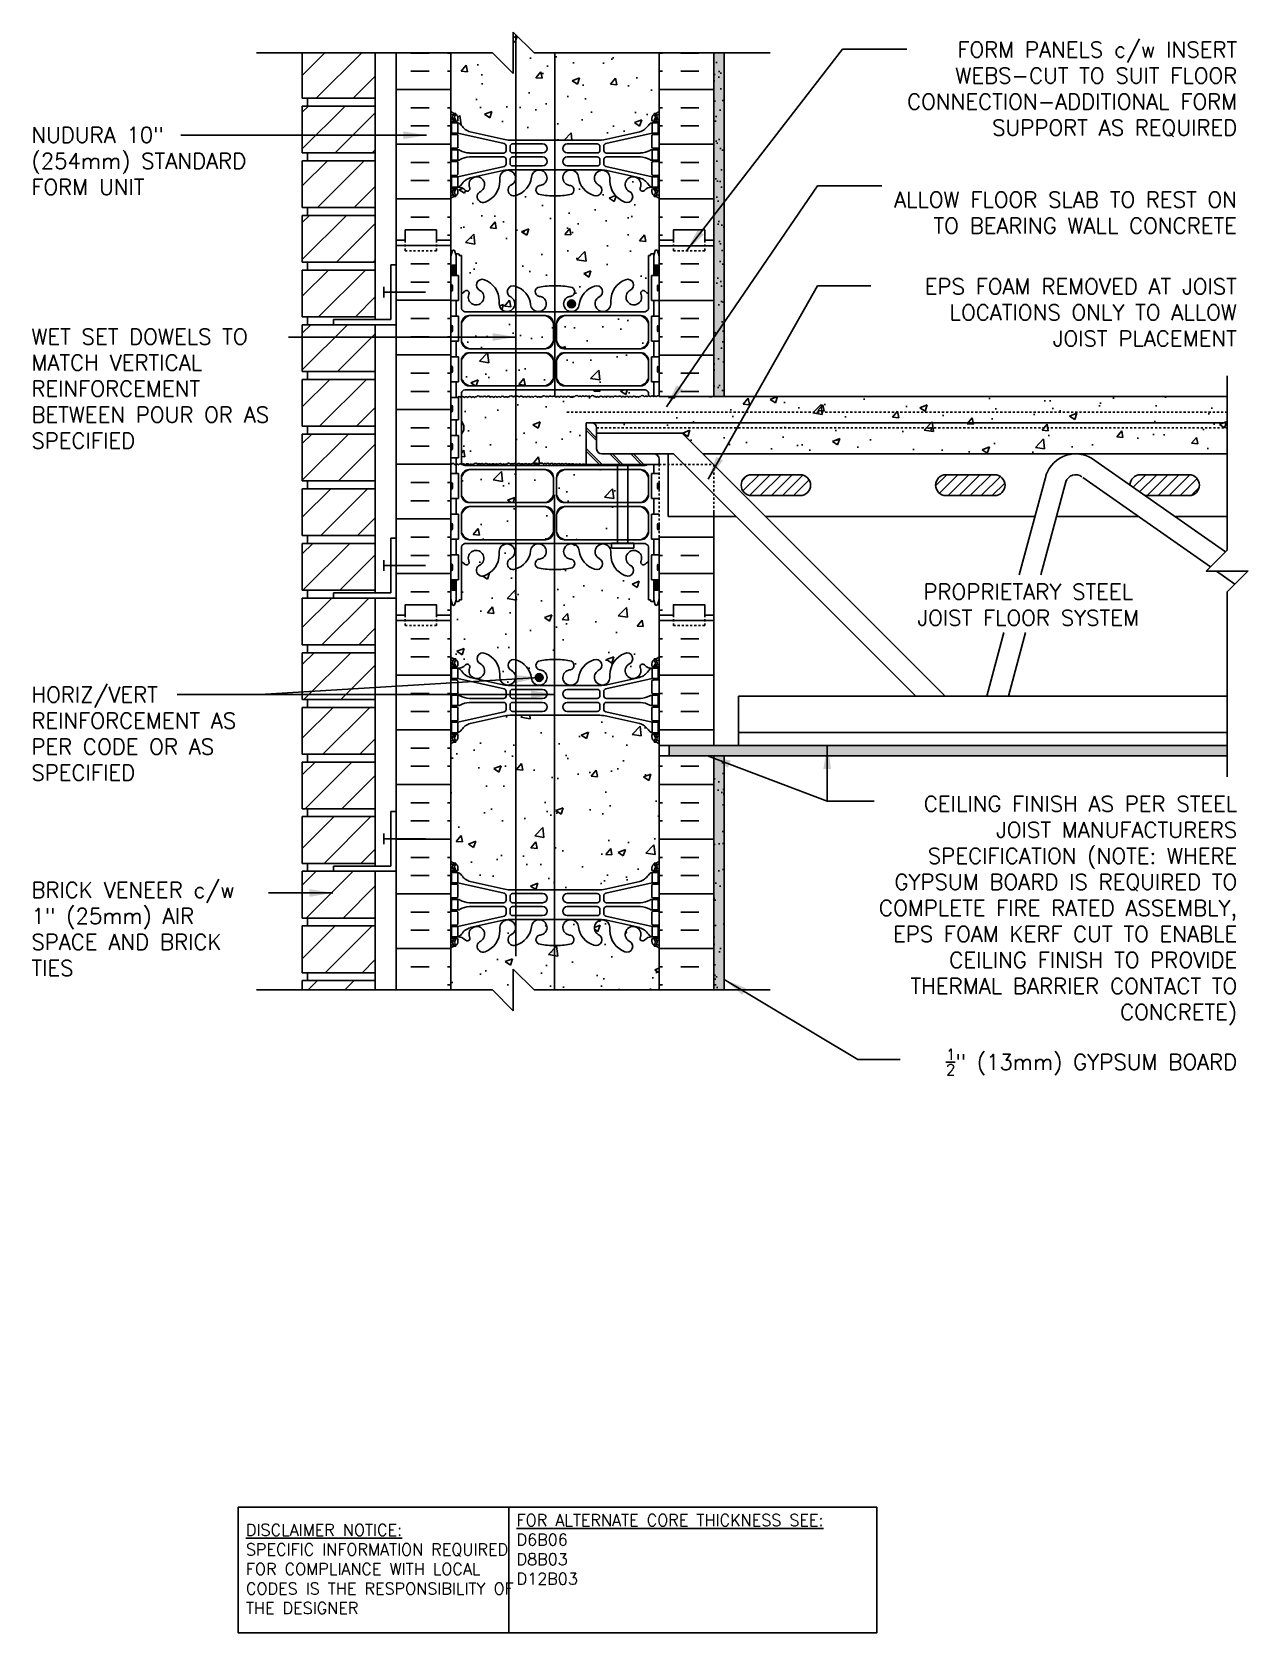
# Model space of a CAD drawing. Header units: inches. Extents: x 254.2 to 312.5, y 137.8 to 214.7.
import ezdxf

# ---------------------------------------------------------------- set-up
doc = ezdxf.new("R2010")
doc.units = ezdxf.units.IN
doc.header["$LTSCALE"] = 0.5
doc.header["$MEASUREMENT"] = 0
doc.linetypes.add('DASHED2', pattern=[0.375, 0.25, -0.125])
doc.linetypes.add('HIDDEN2', pattern=[0.1875, 0.125, -0.0625])
for name, color, linetype in [('HATCH', 12, 'Continuous'), ('Hidden2', 12, 'HIDDEN2'), ('line25', 2, 'Continuous'), ('LINE3', 3, 'Continuous'), ('LINE50', 5, 'Continuous'), ('LINE9', 9, 'Continuous'), ('TEXT', 4, 'Continuous'), ('Web_Edge', 9, 'Continuous')]:
    doc.layers.add(name, color=color, linetype=linetype)
doc.styles.add('DIM', font='romans.shx', dxfattribs={"width": 0.7})
doc.styles.add('ROMANS', font='romans.shx', dxfattribs={"height": 0.75})
doc.styles.get("Standard").update_dxf_attribs({"font": 'romans.shx', "height": 0.75})
doc.dimstyles.new('ext_12', dxfattribs={"dimscale": 12, "dimtxt": 0.09375, "dimasz": 0.09375, "dimexe": 0.09375, "dimexo": 0.0625, "dimgap": 0.0625, "dimtad": 1, "dimdec": 1, "dimzin": 3, "dimdsep": 46, "dimlunit": 4, "dimtxsty": 'DIM', "dimcen": 0.09, "dimdle": 0.09375, "dimclrt": 4, "dimadec": 0, "dimazin": 0, "dimtfac": 1, "dimtdec": 1, "dimtmove": 2, "dimatfit": 3, "dimfxl": 1, "dimfrac": 2, "dimtolj": 1, "dimtzin": 0, "dimarcsym": 0})
pattern_1 = [(37.5, (167.8017, -0.56976), (-0.0314967, 0.963412), [0, -0.76, 0, -0.85, 0, -0.8125]), (7.5, (167.8017, -0.5698), (0.8848884, 1.411073), [0, -0.41, 0, -0.685, 0, -0.2625]), (327.5, (167.1867, -0.5698), (1.557071, 0.0028295), [0, -0.25, 0, -0.9, 0, -1.175]), (317.5, (167.1867, -0.5698), (1.503063, 0.438838), [0, -0.125, 0, -0.59, 0, -0.675])]

msp = doc.modelspace()

# ---------------------------------------------------------------- texts
at = {"layer": 'TEXT', "char_height": 0.75, "style": 'ROMANS'}
for s, insert, width, attachment_point in [('\\A1;FORM PANELS c/w INSERT WEBS-CUT TO SUIT FLOOR CONNECTION-ADDITIONAL FORM SUPPORT AS REQUIRED', (312.034, 211.91), 19.5775, 6), ('NUDURA 10" (254mm) STANDARD FORM UNIT', (254.156, 208.471), 12.5094, 4), ('ALLOW FLOOR SLAB TO REST ON TO BEARING WALL CONCRETE', (312.017, 205.987), 18.08617, 6), ('EPS FOAM REMOVED AT JOIST LOCATIONS ONLY TO ALLOW JOIST PLACEMENT', (312.017, 201.197), 18.08617, 6), ('WET SET DOWELS TO MATCH VERTICAL REINFORCEMENT \\PBETWEEN POUR OR AS SPECIFIED', (254.156, 197.536), 12.95276, 4), ('PROPRIETARY STEEL \\PJOIST FLOOR SYSTEM', (302.003, 188.158), 19.5775, 2), ('HORIZ/VERT REINFORCEMENT AS PER CODE OR AS SPECIFIED', (254.156, 180.971), 11.80466, 4), ('CEILING FINISH AS PER STEEL JOIST MANUFACTURERS SPECIFICATION (NOTE: WHERE GYPSUM BOARD IS REQUIRED TO COMPLETE FIRE RATED ASSEMBLY, EPS FOAM KERF CUT TO ENABLE CEILING FINISH TO PROVIDE THERMAL BARRIER CONTACT TO CONCRETE)', (312.034, 172.475), 19.5775, 6), ('BRICK VENEER c/w 1" (25mm) AIR SPACE AND BRICK TIES', (254.156, 171.589), 11.57492, 4), ('\\A1;{\\H0.7x;\\S1/2;}" (13mm) GYPSUM BOARD', (312.034, 165.2), 19.5775, 6)]:
    msp.add_mtext(s, dxfattribs=dict(at, insert=insert, width=width, attachment_point=attachment_point))
at = {"layer": 'TEXT', "char_height": 0.5625, "attachment_point": 4}
for s, insert, width in [('{\\LDISCLAIMER NOTICE:}\\PSPECIFIC INFORMATION REQUIRED FOR COMPLIANCE WITH LOCAL CODES IS THE RESPONSIBILITY OF THE DESIGNER', (264.453, 140.856), 14.00235), ('{\\LFOR ALTERNATE CORE THICKNESS SEE:\\P}D6B06\\PD8B03\\PD12B03', (277.445, 141.796), 23.33295)]:
    msp.add_mtext(s, dxfattribs=dict(at, insert=insert, width=width))

# ---------------------------------------------------------------- hatches: boundary and pattern name
at = {"layer": 'HATCH'}
h = msp.add_hatch(dxfattribs=at)
h.set_pattern_fill('AR-CONC', color=256, scale=0.5)
h.set_pattern_definition([(50, (0, 0), (3.5863, -0.31376), [0.375, -4.125]), (355, (0, 0), (-0.693757, 3.76096), [0.3, -3.3]), (100.4514, (0.299, -0.026), (2.892544, 3.4472), [0.3187, -3.50571]), (46.1842, (0, 1), (5.336207, -0.827596), [0.5625, -6.1875]), (96.6356, (0.4447, 0.931), (4.67331, 4.87059), [0.47805, -5.25857]), (351.1842, (0, 1), (4.67331, 4.87059), [0.45, -4.95]), (21, (0.5, 0.75), (2.984535, -2.013094), [0.375, -4.125]), (326, (0.5, 0.75), (1.216577, 3.62575), [0.3, -3.3]), (71.4514, (0.7487, 0.5822), (4.201112, 1.612656), [0.3187, -3.50571]), (37.5, (0, 0), (0.0607993, 1.6644693), [0, -3.26, 0, -3.35, 0, -3.3125]), (7.5, (0, 0), (1.315348, 1.9720586), [0, -1.91, 0, -3.185, 0, -1.2625]), (327.5, (-1.115, 0), (2.669112, -0.1127744), [0, -1.25, 0, -3.9, 0, -5.175]), (317.5, (-1.615, 0), (2.915931, 0.500525), [0, -1.625, 0, -2.59, 0, -3.675])])
h.paths.add_polyline_path([(284.286, 213.663), (278.286, 213.663), (277.286, 214.663), (277.286, 212.663), (276.286, 213.663), (274.286, 213.663), (274.286, 210.855, 0.088416), (274.432, 210.758), (274.522, 210.758), (274.522, 210.716, -0.249069), (274.632, 210.509), (274.632, 210.442, -0.414214), (274.57, 210.379), (274.522, 210.379), (274.522, 210.309), (274.627, 210.309, -0.168672), (274.813, 210.159, 0.17445), (275.22, 209.864), (276.801, 209.511, 0.054974), (277.128, 209.475), (279.286, 209.475), (281.444, 209.475, 0.054974), (281.771, 209.511), (283.352, 209.864, 0.17445), (283.759, 210.159, -0.168672), (283.945, 210.309), (284.05, 210.309), (284.05, 210.379), (284.003, 210.379, -0.414214), (283.94, 210.442), (283.94, 210.509, -0.249069), (284.05, 210.716), (284.05, 210.758), (284.14, 210.758, 0.08841), (284.286, 210.855)])
h.paths.add_polyline_path([(284.286, 206.663, 0.08841), (284.14, 206.76), (284.05, 206.76), (284.05, 206.802, -0.249069), (283.94, 207.009), (283.94, 207.077, -0.414214), (284.003, 207.139), (284.05, 207.139), (284.05, 207.209), (283.945, 207.209, 0.231736), (283.587, 207.058, -0.8344), (283.376, 207.184), (283.388, 207.205, 2.155404), (282.849, 207.01, -1), (282.635, 206.499, -0.311223), (281.926, 207.515), (281.927, 207.68, 1.661382), (281.366, 207.328, -1), (281.152, 206.816, -0.307094), (280.414, 207.712, 1.604516), (279.855, 207.336, 0.055617), (280.034, 207.29, -0.843243), (280, 206.858, -0.047544), (279.286, 206.793, -0.047544), (278.572, 206.858, -0.843243), (278.538, 207.29, 0.055617), (278.717, 207.336, 1.604516), (278.159, 207.712, -0.307094), (277.42, 206.816, -1), (277.206, 207.328, 1.661382), (276.645, 207.68), (276.646, 207.535, -0.316114), (275.937, 206.499, -1), (275.723, 207.01, 2.155404), (275.185, 207.205), (275.196, 207.184, -0.834375), (274.985, 207.058, 0.23174), (274.627, 207.209), (274.522, 207.209), (274.522, 207.139), (274.57, 207.139, -0.414214), (274.632, 207.077), (274.632, 207.009, -0.249069), (274.522, 206.802), (274.522, 206.76), (274.432, 206.76, 0.088416), (274.286, 206.663), (274.286, 204.663), (274.286, 203.903), (274.365, 204.145, -0.725737), (274.471, 204.164), (274.52, 204.014), (274.646, 204.014, -0.414214), (274.696, 203.964), (274.696, 203.934), (274.796, 203.934), (274.796, 202.097, 0.108933), (274.949, 202.21, -0.8344), (275.16, 202.085), (275.149, 202.063, 2.155404), (275.687, 202.258, -1), (275.901, 202.769, -0.311223), (276.61, 201.753), (276.609, 201.588, 1.661382), (277.17, 201.94, -1), (277.384, 202.452, -0.307094), (278.123, 201.556, 1.604516), (278.681, 201.932, 0.055617), (278.502, 201.978, -0.843243), (278.536, 202.41, -0.049932), (279.286, 202.474, -0.049932), (280.036, 202.41, -0.843243), (280.07, 201.978, 0.055617), (279.891, 201.932, 1.604516), (280.45, 201.556, -0.307094), (281.188, 202.452, -1), (281.402, 201.94, 1.661382), (281.963, 201.588), (281.962, 201.733, -0.316114), (282.671, 202.769, -1), (282.885, 202.258, 2.155404), (283.424, 202.063), (283.412, 202.085, -0.834375), (283.623, 202.21, 0.10894), (283.776, 202.097), (283.776, 203.934), (283.876, 203.934), (283.876, 203.964, -0.414214), (283.926, 204.014), (284.052, 204.014), (284.095, 204.145, -0.725737), (284.201, 204.164), (284.286, 203.903), (284.286, 204.663)])
h.paths.add_polyline_path([(311.547, 197.153), (284.286, 197.153), (284.286, 197.192, 0.345084), (284.142, 197.149, 0.520567), (284.017, 197.149, 0.520567), (283.863, 197.149, 0.520567), (283.708, 197.149, 0.520567), (283.583, 197.149, 0.520567), (283.383, 197.149, 0.520567), (283.309, 197.126, 0.520567), (283.178, 197.126, 0.520567), (282.978, 197.126, 0.520567), (282.824, 197.126, 0.520567), (282.647, 197.126, 0.520567), (282.487, 197.126, 0.520567), (282.322, 197.154, 0.268314), (282.286, 197.144, 0.268314), (282.25, 197.154, 0.520567), (282.085, 197.126, 0.520567), (281.925, 197.126, 0.520567), (281.748, 197.126, 0.520567), (281.594, 197.126, 0.520567), (281.394, 197.126, 0.520567), (281.263, 197.126, 0.520567), (281.189, 197.149, 0.520567), (280.989, 197.149, 0.520567), (280.864, 197.149, 0.520567), (280.71, 197.149, 0.520567), (280.555, 197.149, 0.520567), (280.43, 197.149, 0.520567), (280.23, 197.149, 0.520567), (280.156, 197.126, 0.520567), (280.025, 197.126, 0.520567), (279.825, 197.126, 0.520567), (279.671, 197.126, 0.520567), (279.494, 197.126, 0.520567), (279.334, 197.126, 0.520567), (279.169, 197.154, 0.268314), (279.133, 197.144, 0.520567), (278.979, 197.144, 0.520567), (278.853, 197.144, 0.520567), (278.654, 197.144, 0.520567), (278.58, 197.121, 0.520567), (278.448, 197.121, 0.520567), (278.249, 197.121, 0.520567), (278.094, 197.121, 0.520567), (277.918, 197.121, 0.520567), (277.758, 197.121, 0.520567), (277.592, 197.15, 0.268314), (277.557, 197.139, 0.520567), (277.403, 197.139, 0.520567), (277.277, 197.139, 0.520567), (277.077, 197.139, 0.520567), (277.003, 197.117, 0.520567), (276.872, 197.117, 0.520567), (276.672, 197.117, 0.520567), (276.518, 197.117, 0.520567), (276.341, 197.117, 0.520567), (276.181, 197.117, 0.520567), (276.016, 197.145, 0.268314), (275.98, 197.135, 0.520567), (275.826, 197.135, 0.520567), (275.7, 197.135, 0.520567), (275.501, 197.135, 0.520567), (275.427, 197.112, 0.520567), (275.295, 197.112, 0.520567), (275.096, 197.112, 0.520567), (274.941, 197.112, 0.398029), (274.796, 197.142), (274.796, 195.975), (274.916, 195.775), (274.916, 195.663), (274.916, 195.55), (274.796, 195.35), (274.796, 193.989, 0.114562), (274.846, 193.904, -0.417089), (274.978, 193.881, -0.520567), (275.178, 193.881, -0.520567), (275.309, 193.881, -0.520567), (275.383, 193.904, -0.520567), (275.583, 193.904, -0.520567), (275.708, 193.904, -0.520567), (275.863, 193.904, -0.268314), (275.898, 193.914, -0.520567), (276.064, 193.886, -0.520567), (276.223, 193.886, -0.520567), (276.4, 193.886, -0.520567), (276.554, 193.886, -0.520567), (276.754, 193.886, -0.520567), (276.885, 193.886, -0.520567), (276.96, 193.909, -0.520567), (277.159, 193.909, -0.520567), (277.285, 193.909, -0.520567), (277.439, 193.909, -0.268314), (277.475, 193.919, -0.520567), (277.64, 193.891, -0.520567), (277.8, 193.891, -0.520567), (277.977, 193.891, -0.520567), (278.131, 193.891, -0.520567), (278.331, 193.891, -0.520567), (278.462, 193.891, -0.520567), (278.536, 193.913, -0.520567), (278.736, 193.913, -0.520567), (278.861, 193.913, -0.520567), (279.016, 193.913, -0.268314), (279.051, 193.924, -0.520567), (279.217, 193.895, -0.520567), (279.376, 193.895, -0.520567), (279.553, 193.895, -0.520567), (279.707, 193.895, -0.520567), (279.907, 193.895, -0.520567), (280.038, 193.895, -0.268314), (280.074, 193.906, -0.520567), (280.24, 193.877, -0.520567), (280.399, 193.877, -0.520567), (280.576, 193.877, -0.520567), (280.73, 193.877, -0.148461), (280.786, 193.921), (280.786, 195.903), (281.036, 195.903), (311.547, 195.903)])
h.paths.add_polyline_path([(283.615, 197.485), (274.957, 197.485, 0.268156), (274.796, 197.337), (274.796, 197.142, -0.398029), (274.941, 197.112, -0.520567), (275.096, 197.112, -0.520567), (275.295, 197.112, -0.520567), (275.427, 197.112, -0.520567), (275.501, 197.135, -0.520567), (275.7, 197.135, -0.520567), (275.826, 197.135, -0.520567), (275.98, 197.135, -0.268314), (276.016, 197.145, -0.520567), (276.181, 197.117, -0.520567), (276.341, 197.117, -0.520567), (276.518, 197.117, -0.520567), (276.672, 197.117, -0.520567), (276.872, 197.117, -0.520567), (277.003, 197.117, -0.520567), (277.077, 197.139, -0.520567), (277.277, 197.139, -0.520567), (277.403, 197.139, -0.520567), (277.557, 197.139, -0.268314), (277.592, 197.15, -0.520567), (277.758, 197.121, -0.520567), (277.918, 197.121, -0.520567), (278.094, 197.121, -0.520567), (278.249, 197.121, -0.520567), (278.448, 197.121, -0.520567), (278.58, 197.121, -0.520567), (278.654, 197.144, -0.520567), (278.853, 197.144, -0.520567), (278.979, 197.144, -0.520567), (279.133, 197.144, -0.268314), (279.169, 197.154, -0.520567), (279.334, 197.126, -0.520567), (279.494, 197.126, -0.520567), (279.671, 197.126, -0.520567), (279.825, 197.126, -0.520567), (280.025, 197.126, -0.520567), (280.156, 197.126, -0.520567), (280.23, 197.149, -0.520567), (280.43, 197.149, -0.520567), (280.555, 197.149, -0.520567), (280.71, 197.149, -0.520567), (280.864, 197.149, -0.520567), (280.989, 197.149, -0.520567), (281.189, 197.149, -0.520567), (281.263, 197.126, -0.520567), (281.394, 197.126, -0.520567), (281.594, 197.126, -0.520567), (281.748, 197.126, -0.520567), (281.925, 197.126, -0.520567), (282.085, 197.126, -0.520567), (282.25, 197.154, -0.268314), (282.286, 197.144, -0.268314), (282.322, 197.154, -0.520567), (282.487, 197.126, -0.520567), (282.647, 197.126, -0.520567), (282.824, 197.126, -0.520567), (282.978, 197.126, -0.520567), (283.178, 197.126, -0.520567), (283.309, 197.126, -0.520567), (283.383, 197.149, -0.520567), (283.583, 197.149, -0.520567), (283.708, 197.149, -0.218226), (283.776, 197.188), (283.776, 197.337, 0.268138)])
h.paths.add_polyline_path([(279.21, 198.047), (279.21, 198.888, 0.225652), (278.835, 199.263), (275.171, 199.263, 0.225652), (274.796, 198.888), (274.796, 198.047, 0.225652), (275.171, 197.672), (278.835, 197.672, 0.225652)])
h.paths.add_polyline_path([(279.21, 200.669, 0.225652), (278.835, 201.044), (275.171, 201.044, 0.225652), (274.796, 200.669), (274.796, 199.829, 0.225652), (275.171, 199.454), (278.835, 199.454, 0.225652), (279.21, 199.829)])
h.paths.add_polyline_path([(283.776, 200.669, 0.225652), (283.401, 201.044), (279.737, 201.044, 0.225652), (279.362, 200.669), (279.362, 199.829, 0.225652), (279.737, 199.454), (283.401, 199.454, 0.225652), (283.776, 199.829)])
h.paths.add_polyline_path([(283.776, 198.888, 0.225652), (283.401, 199.263), (279.737, 199.263, 0.225652), (279.362, 198.888), (279.362, 198.047, 0.225652), (279.737, 197.672), (283.401, 197.672, 0.225652), (283.776, 198.047)])
h.paths.add_polyline_path([(282.286, 193.903), (280.786, 193.903), (280.786, 193.921, 0.148461), (280.73, 193.877, 0.520567), (280.576, 193.877, 0.520567), (280.399, 193.877, 0.520567), (280.24, 193.877, 0.520567), (280.074, 193.906, 0.268314), (280.038, 193.895, 0.520567), (279.907, 193.895, 0.520567), (279.707, 193.895, 0.520567), (279.553, 193.895, 0.520567), (279.376, 193.895, 0.520567), (279.217, 193.895, 0.520567), (279.051, 193.924, 0.268314), (279.016, 193.913, 0.520567), (278.861, 193.913, 0.520567), (278.736, 193.913, 0.520567), (278.536, 193.913, 0.520567), (278.462, 193.891, 0.520567), (278.331, 193.891, 0.520567), (278.131, 193.891, 0.520567), (277.977, 193.891, 0.520567), (277.8, 193.891, 0.520567), (277.64, 193.891, 0.520567), (277.475, 193.919, 0.268314), (277.439, 193.909, 0.520567), (277.285, 193.909, 0.520567), (277.159, 193.909, 0.520567), (276.96, 193.909, 0.520567), (276.885, 193.886, 0.520567), (276.754, 193.886, 0.520567), (276.554, 193.886, 0.520567), (276.4, 193.886, 0.520567), (276.223, 193.886, 0.520567), (276.064, 193.886, 0.520567), (275.898, 193.914, 0.268314), (275.863, 193.904, 0.520567), (275.708, 193.904, 0.520567), (275.583, 193.904, 0.520567), (275.383, 193.904, 0.520567), (275.309, 193.881, 0.520567), (275.178, 193.881, 0.520567), (274.978, 193.881, 0.417089), (274.846, 193.904, 0.149016), (274.957, 193.841), (282.286, 193.841)])
h.paths.add_polyline_path([(311.547, 195.653), (281.286, 195.653), (281.286, 195.403), (285.388, 195.403), (286.388, 194.403), (311.547, 194.403)], flags=17)
h.paths.add_polyline_path([(311.547, 195.903), (281.036, 195.903, -0.414214), (281.286, 195.653), (311.547, 195.653)], flags=17)
h.paths.add_polyline_path([(279.21, 193.278, 0.225652), (278.835, 193.653), (275.171, 193.653, 0.225652), (274.796, 193.278), (274.796, 192.438, 0.225652), (275.171, 192.063), (278.835, 192.063, 0.225652), (279.21, 192.438)])
h.paths.add_polyline_path([(279.21, 191.497, 0.225652), (278.835, 191.872), (275.171, 191.872, 0.225652), (274.796, 191.497), (274.796, 190.656, 0.225652), (275.171, 190.281), (278.835, 190.281, 0.225652), (279.21, 190.656)])
h.paths.add_polyline_path([(282.286, 191.872), (279.737, 191.872, 0.225652), (279.362, 191.497), (279.362, 190.656, 0.225652), (279.737, 190.281), (282.286, 190.281)])
h.paths.add_polyline_path([(282.286, 193.653), (279.737, 193.653, 0.225652), (279.362, 193.278), (279.362, 192.438, 0.225652), (279.737, 192.063), (282.286, 192.063)])
h.paths.add_polyline_path([(283.776, 193.278, 0.225652), (283.401, 193.653), (282.786, 193.653), (282.786, 192.063), (283.401, 192.063, 0.225652), (283.776, 192.438)])
h.paths.add_polyline_path([(283.776, 191.497, 0.225652), (283.401, 191.872), (282.786, 191.872), (282.786, 190.281), (283.401, 190.281, 0.225652), (283.776, 190.656)])
h.paths.add_polyline_path([(284.286, 170.663, 0.08841), (284.14, 170.76), (284.05, 170.76), (284.05, 170.802, -0.249069), (283.94, 171.009), (283.94, 171.077, -0.414214), (284.003, 171.139), (284.05, 171.139), (284.05, 171.209), (283.945, 171.209, 0.231736), (283.587, 171.058, -0.8344), (283.376, 171.184), (283.388, 171.205, 2.155404), (282.849, 171.01, -1), (282.635, 170.499, -0.311223), (281.926, 171.515), (281.927, 171.68, 1.661382), (281.366, 171.328, -1), (281.152, 170.816, -0.30095), (280.416, 171.689, 1.661382), (279.855, 171.336, 0.055617), (280.034, 171.29, -0.843243), (280, 170.858, -0.047544), (279.286, 170.793, -0.047544), (278.572, 170.858, -0.843243), (278.538, 171.29, 0.055617), (278.717, 171.336, 1.661382), (278.156, 171.689, -0.30095), (277.42, 170.816, -1), (277.206, 171.328, 1.661382), (276.645, 171.68), (276.646, 171.515, -0.311223), (275.937, 170.499, -1), (275.723, 171.01, 2.155404), (275.185, 171.205), (275.196, 171.184, -0.834375), (274.985, 171.058, 0.23174), (274.627, 171.209), (274.522, 171.209), (274.522, 171.139), (274.57, 171.139, -0.414214), (274.632, 171.077), (274.632, 171.009, -0.249069), (274.522, 170.802), (274.522, 170.76), (274.432, 170.76, 0.088416), (274.286, 170.663), (274.286, 168.663), (276.286, 168.663), (277.286, 167.663), (277.286, 169.663), (278.286, 168.663), (284.286, 168.663)])
h.paths.add_polyline_path([(284.286, 180.471, 0.08841), (284.14, 180.568), (284.05, 180.568), (284.05, 180.61, -0.249069), (283.94, 180.817), (283.94, 180.884, -0.414214), (284.003, 180.947), (284.05, 180.947), (284.05, 181.017), (283.945, 181.017, -0.155529), (283.769, 181.151, 0.180914), (283.352, 181.462), (281.771, 181.815, 0.054974), (281.444, 181.851), (279.286, 181.851), (277.128, 181.851, 0.054974), (276.801, 181.815), (275.22, 181.462, 0.180914), (274.803, 181.151, -0.155529), (274.627, 181.017), (274.522, 181.017), (274.522, 180.947), (274.57, 180.947, -0.414214), (274.632, 180.884), (274.632, 180.817, -0.249069), (274.522, 180.61), (274.522, 180.568), (274.432, 180.568, 0.088416), (274.286, 180.471), (274.286, 174.855, 0.088416), (274.432, 174.758), (274.522, 174.758), (274.522, 174.716, -0.249069), (274.632, 174.509), (274.632, 174.442, -0.414214), (274.57, 174.379), (274.522, 174.379), (274.522, 174.309), (274.627, 174.309, -0.155529), (274.803, 174.175, 0.180914), (275.22, 173.864), (276.801, 173.511, 0.054974), (277.128, 173.475), (279.286, 173.475), (281.444, 173.475, 0.054974), (281.771, 173.511), (283.352, 173.864, 0.180914), (283.769, 174.175, -0.155529), (283.945, 174.309), (284.05, 174.309), (284.05, 174.379), (284.003, 174.379, -0.414214), (283.94, 174.442), (283.94, 174.509, -0.249069), (284.05, 174.716), (284.05, 174.758), (284.14, 174.758, 0.08841), (284.286, 174.855)])
h.paths.add_polyline_path([(283.876, 187.362), (283.876, 187.392), (283.776, 187.392), (283.776, 189.229, 0.108935), (283.623, 189.116, -0.8344), (283.412, 189.241), (283.424, 189.263, 2.155404), (282.885, 189.068, -1), (282.671, 188.557, -0.311223), (281.962, 189.573), (281.963, 189.738, 1.661382), (281.402, 189.385, -1), (281.188, 188.874, -0.30095), (280.452, 189.746, 1.661382), (279.891, 189.394, 0.055617), (280.07, 189.348, -0.843243), (280.036, 188.916, -0.049932), (279.286, 188.851, -0.049932), (278.536, 188.916, -0.843243), (278.502, 189.348, 0.055617), (278.681, 189.394, 1.661382), (278.12, 189.746, -0.30095), (277.384, 188.874, -1), (277.17, 189.385, 1.661382), (276.609, 189.738), (276.61, 189.573, -0.311223), (275.901, 188.557, -1), (275.687, 189.068, 2.155404), (275.149, 189.263), (275.16, 189.241, -0.834375), (274.949, 189.116, 0.108938), (274.796, 189.229), (274.796, 187.392), (274.696, 187.392), (274.696, 187.362, -0.414214), (274.646, 187.312), (274.52, 187.312), (274.471, 187.162, -0.6), (274.371, 187.162), (274.286, 187.422), (274.286, 186.663), (274.286, 184.663, 0.088416), (274.432, 184.566), (274.522, 184.566), (274.522, 184.524, -0.249069), (274.632, 184.317), (274.632, 184.249, -0.414214), (274.57, 184.187), (274.522, 184.187), (274.522, 184.117), (274.627, 184.117, 0.231736), (274.985, 184.268, -0.8344), (275.196, 184.142), (275.185, 184.121, 2.155404), (275.723, 184.315, -1), (275.937, 184.826, -0.311223), (276.646, 183.81), (276.645, 183.645, 1.661382), (277.206, 183.998, -1), (277.42, 184.509, -0.30095), (278.156, 183.637, 1.661382), (278.717, 183.99, 0.055617), (278.538, 184.035, -0.843243), (278.572, 184.468, -0.047544), (279.286, 184.532, -0.047544), (280, 184.468, -0.843243), (280.034, 184.035, 0.055617), (279.855, 183.99, 1.661382), (280.416, 183.637, -0.30095), (281.152, 184.509, -1), (281.366, 183.998, 1.661382), (281.927, 183.645), (281.926, 183.81, -0.311223), (282.635, 184.826, -1), (282.849, 184.315, 2.155404), (283.388, 184.121), (283.376, 184.142, -0.834375), (283.587, 184.268, 0.23174), (283.945, 184.117), (284.05, 184.117), (284.05, 184.187), (284.003, 184.187, -0.414214), (283.94, 184.249), (283.94, 184.317, -0.249069), (284.05, 184.524), (284.05, 184.566), (284.14, 184.566, 0.08841), (284.286, 184.663), (284.286, 186.663), (284.286, 187.422), (284.201, 187.162, -0.6), (284.101, 187.162), (284.052, 187.312), (283.926, 187.312, -0.414214)])
h = msp.add_hatch(dxfattribs=at)
h.set_pattern_fill('ANSI31', color=256, scale=10, style=0)
h.set_pattern_definition([(45, (281.7236, 204.1628), (-0.883883, 0.883883), [])])
h.paths.add_polyline_path([(270.661, 213.663), (267.161, 213.663), (267.161, 211.484), (270.661, 211.484)])
h.paths.add_polyline_path([(270.661, 211.109), (267.161, 211.109), (267.161, 208.859), (270.661, 208.859)])
h.paths.add_polyline_path([(270.661, 208.484), (267.161, 208.484), (267.161, 206.234), (270.661, 206.234)])
h.paths.add_polyline_path([(270.661, 205.859), (267.161, 205.859), (267.161, 203.609), (270.661, 203.609)])
h.paths.add_polyline_path([(270.661, 203.234), (267.161, 203.234), (267.161, 200.984), (270.661, 200.984)])
h.paths.add_polyline_path([(270.661, 200.609), (268.651, 200.609), (267.161, 200.609), (267.161, 198.359), (270.661, 198.359)])
h.paths.add_polyline_path([(270.661, 197.984), (267.161, 197.984), (267.161, 195.734), (270.661, 195.734)])
h.paths.add_polyline_path([(270.661, 195.359), (267.161, 195.359), (267.161, 193.109), (270.661, 193.109)])
h.paths.add_polyline_path([(270.661, 192.734), (267.161, 192.734), (267.161, 190.484), (270.661, 190.484)])
h.paths.add_polyline_path([(270.661, 190.109), (267.161, 190.109), (267.161, 187.859), (270.661, 187.859)])
h.paths.add_polyline_path([(270.661, 187.484), (268.651, 187.484), (267.161, 187.484), (267.161, 185.234), (270.661, 185.234)])
h.paths.add_polyline_path([(270.661, 184.859), (267.161, 184.859), (267.161, 182.609), (270.661, 182.609)])
h.paths.add_polyline_path([(270.661, 182.234), (267.161, 182.234), (267.161, 179.984), (270.661, 179.984)])
h.paths.add_polyline_path([(270.661, 179.609), (267.161, 179.609), (267.161, 177.359), (270.661, 177.359)])
h.paths.add_polyline_path([(270.661, 176.984), (267.161, 176.984), (267.161, 174.734), (270.661, 174.734)])
h.paths.add_polyline_path([(270.661, 174.359), (267.161, 174.359), (267.161, 172.109), (270.661, 172.109)])
h.paths.add_polyline_path([(270.661, 171.734), (267.161, 171.734), (267.161, 169.484), (270.661, 169.484)])
h.paths.add_polyline_path([(270.661, 169.109), (267.161, 169.109), (267.161, 168.663), (270.661, 168.663)])
h = msp.add_hatch(dxfattribs=at)
h.set_pattern_fill('AR-SAND', color=256, scale=0.25, style=0)
h.set_pattern_definition([(37.5, (290.49587, 180.19644), (-0.0157483, 0.481706), [0, -0.38, 0, -0.425, 0, -0.40625]), (7.5, (290.4959, 180.19644), (0.442444, 0.705537), [0, -0.205, 0, -0.3425, 0, -0.13125]), (327.5, (290.18837, 180.19644), (0.7785355, 0.0014148), [0, -0.125, 0, -0.45, 0, -0.5875]), (317.5, (290.1884, 180.19644), (0.751532, 0.219419), [0, -0.0625, 0, -0.295, 0, -0.3375])])
h.paths.add_polyline_path([(287.411, 179.903), (286.911, 179.903), (286.911, 175.903), (286.911, 168.663), (287.411, 168.663)])
h.paths.add_polyline_path([(287.411, 213.663), (286.911, 213.663), (286.911, 211.903), (286.911, 197.153), (287.411, 197.153)])
h.paths.add_polyline_path([(311.547, 179.903), (311.547, 180.403), (284.786, 180.403), (284.786, 179.903)])
h = msp.add_hatch(dxfattribs=at)
h.set_pattern_fill('AR-SAND', color=256, scale=0.5, style=0)
h.set_pattern_definition(pattern_1)
h.paths.add_polyline_path([(287.411, 199.45), (286.911, 199.203), (286.911, 197.153), (287.411, 197.153)])
h.paths.add_polyline_path([(287.411, 204.3), (286.911, 204.053), (286.911, 199.203), (287.411, 199.45)])
h.paths.add_polyline_path([(287.411, 205.965), (286.911, 205.965), (286.911, 204.663), (286.911, 204.053), (287.411, 204.3)])
h.paths.add_polyline_path([(287.411, 213.663), (286.911, 213.663), (286.911, 205.965), (287.411, 205.965)])
h = msp.add_hatch(dxfattribs=at)
h.set_pattern_fill('INSUL', color=256, scale=7, style=0)
h.set_pattern_definition([(0, (-2651.8755, -210.3467), (0, 2.625), []), (0, (-2651.8755, -209.4717), (0, 2.625), [0.875, -0.875]), (0, (-2651.8755, -208.5967), (0, 2.625), [0.875, -0.875])])
h.paths.add_polyline_path([(271.661, 186.663), (272.099, 186.663), (272.099, 187.163), (273.599, 187.163), (273.599, 186.663), (274.286, 186.663), (274.286, 204.663), (273.599, 204.663), (273.599, 205.163), (272.099, 205.163), (272.099, 204.663), (271.661, 204.663)])
h = msp.add_hatch(dxfattribs=at)
h.set_pattern_fill('ANSI31', color=256, scale=3, style=0)
h.set_pattern_definition([(45, (298.9329, 192.64997), (-0.265165, 0.265165), [])])
h.paths.add_polyline_path([(300.386, 193.403), (298.055, 193.403, 1), (298.055, 192.404), (300.386, 192.404, 1)])
h.paths.add_polyline_path([(309.718, 193.403), (307.386, 193.403, 0.413962), (306.886, 192.904), (307.6, 192.404), (309.718, 192.404, 1)])
h.paths.add_polyline_path([(291.055, 193.403), (288.723, 193.403, 1), (288.723, 192.404), (291.055, 192.404, 1)])
h = msp.add_hatch(dxfattribs=at)
h.set_pattern_fill('INSUL', color=256, scale=7, style=0)
h.set_pattern_definition([(0, (-2651.8755, -228.3467), (0, 2.625), []), (0, (-2651.8755, -227.4717), (0, 2.625), [0.875, -0.875]), (0, (-2651.8755, -226.5967), (0, 2.625), [0.875, -0.875])])
h.paths.add_polyline_path([(271.661, 168.663), (272.099, 168.663), (272.099, 169.163), (273.599, 169.163), (273.599, 168.663), (274.286, 168.663), (274.286, 186.663), (273.599, 186.663), (273.599, 187.163), (272.099, 187.163), (272.099, 186.663), (271.661, 186.663)])
h = msp.add_hatch(dxfattribs=at)
h.set_pattern_fill('AR-SAND', color=256, scale=0.5, style=0)
h.set_pattern_definition(pattern_1)
h.paths.add_polyline_path([(286.911, 177.118), (287.411, 176.169), (287.411, 179.903), (286.911, 179.903)])
h.paths.add_polyline_path([(286.911, 168.663), (287.411, 168.663), (287.411, 176.169), (286.911, 177.118)])
at = {"layer": 'LINE3'}
for points in [[(279.891, 201.607, 1), (280.266, 201.607, 1)], [(278.343, 183.665, 1), (278.718, 183.665, 1)]]:
    msp.add_hatch(color=256, dxfattribs=at).paths.add_polyline_path(points)

# ---------------------------------------------------------------- linework, layer by layer
at = {"layer": 'HATCH'}
for p, q in [((272.374, 213.653), (273.249, 213.653)), ((274.124, 213.653), (274.286, 213.653)), ((274.124, 213.653), (274.286, 213.653)), ((284.448, 213.653), (284.286, 213.653)), ((286.198, 213.653), (285.323, 213.653)), ((272.374, 212.778), (273.249, 212.778)), ((274.124, 212.778), (274.286, 212.778)), ((284.448, 212.778), (284.286, 212.778)), ((286.198, 212.778), (285.323, 212.778)), ((271.661, 211.903), (274.286, 211.903)), ((286.911, 211.903), (284.286, 211.903)), ((272.374, 211.028), (273.249, 211.028)), ((274.124, 211.028), (274.286, 211.028)), ((284.448, 211.028), (284.286, 211.028)), ((286.198, 211.028), (285.323, 211.028)), ((272.374, 210.153), (273.249, 210.153)), ((274.124, 210.153), (274.286, 210.153)), ((284.448, 210.153), (284.286, 210.153)), ((286.198, 210.153), (285.323, 210.153)), ((271.661, 209.278), (274.286, 209.278)), ((286.911, 209.278), (284.286, 209.278)), ((272.374, 208.403), (273.249, 208.403)), ((274.124, 208.403), (274.286, 208.403)), ((284.448, 208.403), (284.286, 208.403)), ((286.198, 208.403), (285.323, 208.403)), ((272.374, 207.528), (273.249, 207.528)), ((274.124, 207.528), (274.286, 207.528)), ((284.448, 207.528), (284.286, 207.528)), ((286.198, 207.528), (285.323, 207.528)), ((271.661, 206.653), (274.286, 206.653)), ((286.911, 206.653), (284.286, 206.653)), ((272.374, 205.778), (273.249, 205.778)), ((274.124, 205.778), (274.286, 205.778)), ((284.448, 205.778), (284.286, 205.778)), ((286.198, 205.778), (285.323, 205.778)), ((274.124, 204.903), (274.286, 204.903)), ((284.448, 204.903), (284.286, 204.903)), ((286.911, 204.403), (284.286, 204.403)), ((284.448, 203.528), (284.286, 203.528)), ((286.198, 203.528), (285.323, 203.528)), ((284.448, 202.653), (284.286, 202.653)), ((286.198, 202.653), (285.323, 202.653)), ((286.911, 201.778), (284.286, 201.778)), ((284.448, 200.903), (284.286, 200.903)), ((286.198, 200.903), (285.323, 200.903)), ((284.448, 200.028), (284.286, 200.028)), ((286.198, 200.028), (285.323, 200.028)), ((286.911, 199.153), (284.286, 199.153)), ((284.448, 198.278), (284.286, 198.278)), ((286.198, 198.278), (285.323, 198.278)), ((284.448, 197.403), (284.286, 197.403)), ((286.198, 197.403), (285.323, 197.403)), ((280.786, 195.667), (281.286, 195.167)), ((280.786, 195.542), (281.286, 195.042)), ((280.786, 194.667), (281.55, 193.903)), ((280.786, 194.542), (281.425, 193.903)), ((281.925, 194.403), (282.425, 193.903)), ((282.05, 194.403), (282.55, 193.903)), ((282.925, 194.403), (283.425, 193.903)), ((283.05, 194.403), (283.55, 193.903)), ((284.448, 190.403), (284.286, 190.403)), ((286.198, 190.403), (285.323, 190.403)), ((284.448, 189.528), (284.286, 189.528)), ((286.198, 189.528), (285.323, 189.528)), ((286.911, 188.653), (284.286, 188.653)), ((284.448, 187.778), (284.286, 187.778)), ((286.198, 187.778), (285.323, 187.778)), ((284.448, 186.903), (284.286, 186.903)), ((286.911, 186.403), (284.286, 186.403)), ((284.448, 185.528), (284.286, 185.528)), ((286.198, 185.528), (285.323, 185.528)), ((284.448, 184.653), (284.286, 184.653)), ((286.198, 184.653), (285.323, 184.653)), ((286.911, 183.778), (284.286, 183.778)), ((284.448, 182.903), (284.286, 182.903)), ((286.198, 182.903), (285.323, 182.903)), ((284.448, 182.028), (284.286, 182.028)), ((286.198, 182.028), (285.323, 182.028)), ((286.911, 181.153), (284.286, 181.153)), ((284.448, 179.403), (284.286, 179.403)), ((286.198, 179.403), (285.323, 179.403)), ((286.911, 178.528), (284.286, 178.528)), ((284.448, 177.653), (284.286, 177.653)), ((286.198, 177.653), (285.323, 177.653)), ((284.448, 176.778), (284.286, 176.778)), ((286.198, 176.778), (285.323, 176.778)), ((286.911, 175.903), (284.286, 175.903)), ((284.448, 175.028), (284.286, 175.028)), ((286.198, 175.028), (285.323, 175.028)), ((284.448, 174.153), (284.286, 174.153)), ((286.198, 174.153), (285.323, 174.153)), ((286.911, 173.278), (284.286, 173.278)), ((284.448, 172.403), (284.286, 172.403)), ((286.198, 172.403), (285.323, 172.403)), ((284.448, 171.528), (284.286, 171.528)), ((286.198, 171.528), (285.323, 171.528)), ((286.911, 170.653), (284.286, 170.653)), ((284.448, 169.778), (284.286, 169.778)), ((286.198, 169.778), (285.323, 169.778)), ((284.448, 168.903), (284.286, 168.903))]:
    msp.add_line(p, q, dxfattribs=at)
for points in [[(275.98, 197.135, 0.520567), (275.826, 197.135, 0.520567), (275.7, 197.135, 0.520567), (275.501, 197.135, 0.520567), (275.427, 197.112, 0.520567), (275.295, 197.112, 0.520567), (275.096, 197.112, 0.520567), (274.941, 197.112, 0.520567), (274.765, 197.112, 0.496459), (274.609, 197.118, 0.496459)], [(277.557, 197.139, 0.520567), (277.403, 197.139, 0.520567), (277.277, 197.139, 0.520567), (277.077, 197.139, 0.520567), (277.003, 197.117, 0.520567), (276.872, 197.117, 0.520567), (276.672, 197.117, 0.520567), (276.518, 197.117, 0.520567), (276.341, 197.117, 0.520567), (276.181, 197.117, 0.520567), (276.016, 197.145, 0.268314), (275.98, 197.135, 0.268314)], [(279.133, 197.144, 0.520567), (278.979, 197.144, 0.520567), (278.853, 197.144, 0.520567), (278.654, 197.144, 0.520567), (278.58, 197.121, 0.520567), (278.448, 197.121, 0.520567), (278.249, 197.121, 0.520567), (278.094, 197.121, 0.520567), (277.918, 197.121, 0.520567), (277.758, 197.121, 0.520567), (277.592, 197.15, 0.268314), (277.557, 197.139, 0.268314)], [(280.71, 197.149, 0.520567), (280.555, 197.149, 0.520567), (280.43, 197.149, 0.520567), (280.23, 197.149, 0.520567), (280.156, 197.126, 0.520567), (280.025, 197.126, 0.520567), (279.825, 197.126, 0.520567), (279.671, 197.126, 0.520567), (279.494, 197.126, 0.520567), (279.334, 197.126, 0.520567), (279.169, 197.154, 0.268314), (279.133, 197.144, 0.268314)], [(280.71, 197.149, -0.520567), (280.864, 197.149, -0.520567), (280.989, 197.149, -0.520567), (281.189, 197.149, -0.520567), (281.263, 197.126, -0.520567), (281.394, 197.126, -0.520567), (281.594, 197.126, -0.520567), (281.748, 197.126, -0.520567), (281.925, 197.126, -0.520567), (282.085, 197.126, -0.520567), (282.25, 197.154, -0.268314), (282.286, 197.144, -0.268314)], [(283.863, 197.149, 0.520567), (283.708, 197.149, 0.520567), (283.583, 197.149, 0.520567), (283.383, 197.149, 0.520567), (283.309, 197.126, 0.520567), (283.178, 197.126, 0.520567), (282.978, 197.126, 0.520567), (282.824, 197.126, 0.520567), (282.647, 197.126, 0.520567), (282.487, 197.126, 0.520567), (282.322, 197.154, 0.268314), (282.286, 197.144, 0.268314)], [(283.863, 197.149, -0.520567), (284.017, 197.149, -0.520567), (284.142, 197.149, -0.345084), (284.286, 197.192, -0.345084)], [(275.863, 193.904, 0.520567), (275.708, 193.904, 0.520567), (275.583, 193.904, 0.520567), (275.383, 193.904, 0.520567), (275.309, 193.881, 0.520567), (275.178, 193.881, 0.520567), (274.978, 193.881, 0.520567), (274.824, 193.881, 0.520567), (274.647, 193.881, 0.520567), (274.487, 193.881, 0.520567), (274.322, 193.91, 0.268314), (274.286, 193.899, 0.268314)], [(277.439, 193.909, 0.520567), (277.285, 193.909, 0.520567), (277.159, 193.909, 0.520567), (276.96, 193.909, 0.520567), (276.885, 193.886, 0.520567), (276.754, 193.886, 0.520567), (276.554, 193.886, 0.520567), (276.4, 193.886, 0.520567), (276.223, 193.886, 0.520567), (276.064, 193.886, 0.520567), (275.898, 193.914, 0.268314), (275.863, 193.904, 0.268314)], [(279.016, 193.913, 0.520567), (278.861, 193.913, 0.520567), (278.736, 193.913, 0.520567), (278.536, 193.913, 0.520567), (278.462, 193.891, 0.520567), (278.331, 193.891, 0.520567), (278.131, 193.891, 0.520567), (277.977, 193.891, 0.520567), (277.8, 193.891, 0.520567), (277.64, 193.891, 0.520567), (277.475, 193.919, 0.268314), (277.439, 193.909, 0.268314)], [(280.038, 193.895, 0.520567), (279.907, 193.895, 0.520567), (279.707, 193.895, 0.520567), (279.553, 193.895, 0.520567), (279.376, 193.895, 0.520567), (279.217, 193.895, 0.520567), (279.051, 193.924, 0.268314), (279.016, 193.913)], [(280.786, 193.921, 0.148461), (280.73, 193.877, 0.520567), (280.576, 193.877, 0.520567), (280.399, 193.877, 0.520567), (280.24, 193.877, 0.520567), (280.074, 193.906, 0.268314), (280.038, 193.895)]]:
    msp.add_lwpolyline(points, format="xyb", dxfattribs=at)
at = {"layer": 'Hidden2', "linetype": 'HIDDEN2'}
for p, q in [((279.861, 196.403), (311.547, 196.403)), ((281.286, 195.653), (311.547, 195.653))]:
    msp.add_line(p, q, dxfattribs=at)
at = {"layer": 'Hidden2'}
for p, q in [((284.286, 190.403), (284.286, 193.903)), ((284.286, 193.903), (286.911, 193.903)), ((286.911, 193.903), (286.911, 190.403))]:
    msp.add_line(p, q, dxfattribs=at)
at = {"layer": 'line25'}
for p, q in [((267.161, 211.484), (267.161, 213.663)), ((270.661, 200.859), (270.661, 213.663)), ((274.286, 213.663), (274.286, 204.663)), ((284.286, 204.663), (284.286, 213.663)), ((267.161, 211.484), (270.661, 211.484)), ((267.411, 211.109), (267.411, 211.484)), ((267.161, 208.859), (267.161, 211.109)), ((267.161, 211.109), (270.661, 211.109)), ((267.161, 208.859), (270.661, 208.859)), ((267.161, 206.234), (267.161, 208.484)), ((267.161, 208.484), (270.661, 208.484)), ((267.411, 208.484), (267.411, 208.859)), ((270.661, 200.859), (270.661, 207.734)), ((267.161, 206.234), (270.661, 206.234)), ((267.411, 205.859), (267.411, 206.234)), ((267.161, 205.859), (270.661, 205.859)), ((267.161, 203.609), (267.161, 205.859)), ((274.286, 204.663), (274.286, 186.663)), ((284.286, 197.153), (284.286, 204.663)), ((267.161, 203.609), (270.661, 203.609)), ((267.161, 200.984), (267.161, 203.234)), ((267.161, 203.234), (270.661, 203.234)), ((267.411, 203.234), (267.411, 203.609)), ((274.286, 202.968), (274.651, 202.968)), ((274.651, 201.768), (274.651, 202.968)), ((284.286, 202.968), (283.921, 202.968)), ((283.921, 201.768), (283.921, 202.968)), ((274.286, 201.768), (274.651, 201.768)), ((284.286, 201.768), (283.921, 201.768)), ((267.161, 200.984), (270.661, 200.984)), ((267.411, 200.609), (267.411, 200.984)), ((274.286, 201.018), (274.651, 201.018)), ((274.651, 199.818), (274.651, 201.018)), ((284.286, 201.018), (283.921, 201.018)), ((283.921, 199.818), (283.921, 201.018)), ((267.161, 200.609), (270.661, 200.609)), ((267.161, 198.359), (267.161, 200.609)), ((270.661, 187.734), (270.661, 200.609)), ((274.286, 199.818), (274.651, 199.818)), ((284.286, 199.818), (283.921, 199.818)), ((267.161, 198.359), (270.661, 198.359)), ((267.411, 197.984), (267.411, 198.359)), ((274.286, 199.068), (274.651, 199.068)), ((274.651, 197.868), (274.651, 199.068)), ((284.286, 199.068), (283.921, 199.068)), ((283.921, 197.868), (283.921, 199.068)), ((267.161, 197.984), (270.661, 197.984)), ((267.161, 195.734), (267.161, 197.984)), ((274.286, 197.868), (274.651, 197.868)), ((284.286, 197.868), (283.921, 197.868)), ((274.286, 197.118), (274.651, 197.118)), ((274.651, 197.118), (274.651, 196.038)), ((284.286, 197.153), (311.547, 197.153)), ((267.161, 195.734), (270.661, 195.734)), ((267.161, 195.359), (270.661, 195.359)), ((267.161, 193.109), (267.161, 195.359)), ((267.411, 195.359), (267.411, 195.734)), ((274.286, 196.038), (274.651, 196.038)), ((274.286, 195.288), (274.651, 195.288)), ((274.651, 194.208), (274.651, 195.288)), ((280.786, 195.903), (280.786, 193.903)), ((280.786, 195.903), (281.036, 195.903)), ((281.286, 195.653), (281.286, 194.653)), ((274.286, 194.208), (274.651, 194.208)), ((280.786, 193.903), (284.286, 193.903)), ((281.536, 194.403), (284.036, 194.403)), ((282.286, 190.111), (282.286, 193.903)), ((282.786, 190.111), (282.786, 193.903)), ((284.286, 194.153), (284.286, 193.903)), ((284.286, 193.903), (284.286, 194.153)), ((267.161, 193.109), (270.661, 193.109)), ((267.411, 192.734), (267.411, 193.109)), ((274.286, 193.458), (274.651, 193.458)), ((274.651, 193.458), (274.651, 192.258)), ((284.286, 193.458), (283.921, 193.458)), ((283.921, 193.458), (283.921, 192.258)), ((267.161, 190.484), (267.161, 192.734)), ((267.161, 192.734), (270.661, 192.734)), ((274.286, 192.258), (274.651, 192.258)), ((284.286, 192.258), (283.921, 192.258)), ((274.286, 191.508), (274.651, 191.508)), ((274.651, 191.508), (274.651, 190.308)), ((284.286, 191.508), (283.921, 191.508)), ((283.921, 191.508), (283.921, 190.308)), ((267.161, 190.484), (270.661, 190.484)), ((267.161, 187.859), (267.161, 190.109)), ((267.161, 190.109), (270.661, 190.109)), ((267.411, 190.109), (267.411, 190.484)), ((274.286, 190.308), (274.651, 190.308)), ((284.286, 190.308), (283.921, 190.308)), ((284.286, 186.663), (284.286, 190.403)), ((286.911, 190.403), (284.286, 190.403)), ((274.286, 189.558), (274.651, 189.558)), ((274.651, 189.558), (274.651, 188.358)), ((284.286, 189.558), (283.921, 189.558)), ((283.921, 189.558), (283.921, 188.358)), ((274.286, 188.358), (274.651, 188.358)), ((284.286, 188.358), (283.921, 188.358)), ((267.161, 187.859), (270.661, 187.859)), ((267.411, 187.484), (267.411, 187.859)), ((267.161, 185.234), (267.161, 187.484)), ((267.161, 187.484), (270.661, 187.484)), ((270.661, 174.609), (270.661, 187.484)), ((274.286, 186.663), (274.286, 168.663)), ((284.286, 168.663), (284.286, 186.663)), ((267.161, 185.234), (270.661, 185.234)), ((267.161, 184.859), (270.661, 184.859)), ((267.161, 182.609), (267.161, 184.859)), ((267.411, 184.859), (267.411, 185.234)), ((267.161, 182.609), (270.661, 182.609)), ((267.161, 179.984), (267.161, 182.234)), ((267.161, 182.234), (270.661, 182.234)), ((267.411, 182.234), (267.411, 182.609)), ((267.161, 179.984), (270.661, 179.984)), ((267.411, 179.609), (267.411, 179.984)), ((284.764, 180.403), (284.764, 179.903)), ((267.161, 177.359), (267.161, 179.609)), ((267.161, 179.609), (270.661, 179.609)), ((267.161, 177.359), (270.661, 177.359)), ((267.161, 174.734), (267.161, 176.984)), ((267.161, 176.984), (270.661, 176.984)), ((267.411, 176.984), (267.411, 177.359)), ((267.161, 174.734), (270.661, 174.734)), ((267.411, 174.359), (267.411, 174.734)), ((267.161, 172.109), (267.161, 174.359)), ((267.161, 174.359), (270.661, 174.359)), ((270.661, 168.663), (270.661, 174.359)), ((267.161, 172.109), (270.661, 172.109)), ((267.161, 171.734), (270.661, 171.734)), ((267.161, 169.484), (267.161, 171.734)), ((267.411, 171.734), (267.411, 172.109)), ((267.161, 169.484), (270.661, 169.484)), ((267.411, 169.109), (267.411, 169.484)), ((267.161, 169.109), (267.161, 168.663)), ((267.161, 169.109), (270.661, 169.109))]:
    msp.add_line(p, q, dxfattribs=at)
for points in [[(282.536, 190.111), (282.007, 190.111), (282.007, 189.884), (282.536, 189.884)], [(282.536, 190.111), (283.065, 190.111), (283.065, 189.884), (282.805, 189.884)], [(282.805, 189.884), (282.536, 189.884)]]:
    msp.add_lwpolyline(points, dxfattribs=at)
for centre, start, end in [((281.036, 195.653), 0, 90), ((281.536, 194.653), 180, 270), ((284.036, 194.153), 0, 90)]:
    msp.add_arc(centre, 0.25, start, end, dxfattribs=at)
at = {"layer": 'LINE3'}
for p, q in [((277.416, 214.533), (277.416, 170.29)), ((279.286, 213.663), (279.286, 197.174)), ((279.269, 192.433), (279.269, 168.663))]:
    msp.add_line(p, q, dxfattribs=at)
for centre in [(280.078, 201.607), (278.53, 183.665)]:
    msp.add_circle(centre, 0.188, dxfattribs=at)
at = {"layer": 'LINE50'}
for p, q in [((271.661, 204.663), (271.661, 213.663)), ((286.911, 204.663), (286.911, 213.663)), ((271.661, 186.663), (271.661, 204.663)), ((271.661, 186.663), (271.661, 204.663)), ((286.911, 197.153), (286.911, 204.663)), ((286.911, 186.663), (286.911, 191.618)), ((271.661, 168.663), (271.661, 186.663)), ((271.661, 168.663), (271.661, 186.663)), ((271.661, 168.663), (271.661, 186.663)), ((286.911, 180.403), (286.911, 186.663)), ((286.911, 168.663), (286.911, 179.903))]:
    msp.add_line(p, q, dxfattribs=at)
for points in [[(271.661, 204.663), (272.099, 204.663), (272.099, 205.163), (273.599, 205.163), (273.599, 204.663), (274.286, 204.663)], [(274.286, 204.663), (273.599, 204.663), (273.599, 205.163), (272.099, 205.163), (272.099, 204.663), (271.661, 204.663)], [(286.911, 204.663), (286.474, 204.663), (286.474, 205.163), (284.974, 205.163), (284.974, 204.663), (284.286, 204.663)], [(284.286, 204.663), (284.974, 204.663), (284.974, 205.163), (286.474, 205.163), (286.474, 204.663), (286.911, 204.663)], [(271.661, 186.663), (272.099, 186.663), (272.099, 187.163), (273.599, 187.163), (273.599, 186.663), (274.286, 186.663)], [(274.286, 186.663), (273.599, 186.663), (273.599, 187.163), (272.099, 187.163), (272.099, 186.663), (271.661, 186.663)], [(286.911, 186.663), (286.474, 186.663), (286.474, 187.163), (284.974, 187.163), (284.974, 186.663), (284.286, 186.663)], [(284.286, 186.663), (284.974, 186.663), (284.974, 187.163), (286.474, 187.163), (286.474, 186.663), (286.911, 186.663)]]:
    msp.add_lwpolyline(points, dxfattribs=at)
at = {"layer": 'LINE9'}
for p, q in [((277.286, 212.663), (277.286, 214.663)), ((277.286, 214.663), (278.286, 213.663)), ((276.286, 213.663), (264.957, 213.663)), ((276.286, 213.663), (277.286, 212.663)), ((278.286, 213.663), (289.615, 213.663)), ((287.411, 197.153), (287.411, 213.663)), ((271.401, 203.484), (271.651, 203.484)), ((271.401, 203.484), (271.401, 200.859)), ((271.068, 202.171), (271.068, 202.421)), ((274.286, 202.258), (274.286, 202.478)), ((274.286, 202.423), (274.286, 202.423)), ((274.286, 202.313), (274.286, 202.313)), ((274.326, 202.518), (274.326, 202.518)), ((274.326, 202.218), (274.326, 202.218)), ((274.366, 202.258), (274.366, 202.478)), ((284.206, 202.258), (284.206, 202.478)), ((284.246, 202.518), (284.246, 202.518)), ((284.246, 202.218), (284.246, 202.218)), ((284.286, 202.258), (284.286, 202.478)), ((284.286, 202.423), (284.286, 202.423)), ((284.286, 202.313), (284.286, 202.313)), ((271.068, 202.171), (273.068, 202.171)), ((271.068, 202.171), (271.068, 201.921)), ((271.401, 200.859), (268.651, 200.859)), ((268.651, 200.859), (268.651, 200.609)), ((268.651, 200.609), (271.651, 200.609)), ((274.286, 200.308), (274.286, 200.528)), ((274.286, 200.473), (274.286, 200.473)), ((274.286, 200.363), (274.286, 200.363)), ((274.326, 200.568), (274.326, 200.568)), ((274.326, 200.268), (274.326, 200.268)), ((274.366, 200.308), (274.366, 200.528)), ((284.206, 200.308), (284.206, 200.528)), ((284.246, 200.568), (284.246, 200.568)), ((284.246, 200.268), (284.246, 200.268)), ((284.286, 200.308), (284.286, 200.528)), ((284.286, 200.473), (284.286, 200.473)), ((284.286, 200.363), (284.286, 200.363)), ((274.286, 198.358), (274.286, 198.578)), ((274.286, 198.523), (274.286, 198.523)), ((274.286, 198.413), (274.286, 198.413)), ((274.326, 198.618), (274.326, 198.618)), ((274.366, 198.358), (274.366, 198.578)), ((284.206, 198.358), (284.206, 198.578)), ((284.246, 198.618), (284.246, 198.618)), ((284.286, 198.358), (284.286, 198.578)), ((284.286, 198.523), (284.286, 198.523)), ((284.286, 198.413), (284.286, 198.413)), ((274.326, 198.318), (274.326, 198.318)), ((284.246, 198.318), (284.246, 198.318)), ((274.286, 196.688), (274.286, 196.468)), ((274.286, 196.633), (274.286, 196.633)), ((274.286, 196.523), (274.286, 196.523)), ((274.326, 196.728), (274.326, 196.728)), ((274.326, 196.428), (274.326, 196.428)), ((274.366, 196.688), (274.366, 196.468)), ((281.036, 195.903), (311.547, 195.903)), ((285.388, 195.403), (281.286, 195.403)), ((285.388, 195.403), (298.013, 182.778)), ((274.286, 194.638), (274.286, 194.858)), ((274.286, 194.803), (274.286, 194.803)), ((274.286, 194.693), (274.286, 194.693)), ((274.326, 194.898), (274.326, 194.898)), ((274.326, 194.598), (274.326, 194.598)), ((274.366, 194.638), (274.366, 194.858)), ((284.036, 194.403), (284.974, 194.403)), ((284.724, 194.403), (284.724, 191.403)), ((284.974, 194.403), (296.599, 182.778)), ((286.388, 194.403), (311.547, 194.403)), ((303.128, 194.403), (304.628, 194.403)), ((305.192, 194.09), (311.466, 189.697)), ((274.286, 192.968), (274.286, 192.748)), ((274.326, 193.008), (274.326, 193.008)), ((274.366, 192.968), (274.366, 192.748)), ((284.206, 192.968), (284.206, 192.748)), ((284.246, 193.008), (284.246, 193.008)), ((284.286, 192.968), (284.286, 192.748)), ((291.055, 193.403), (288.723, 193.403)), ((300.386, 193.403), (298.055, 193.403)), ((301.57, 188.591), (302.854, 193.38)), ((302.606, 188.591), (303.819, 193.121)), ((304.619, 193.271), (310.748, 188.979)), ((309.718, 193.403), (307.386, 193.403)), ((274.286, 192.913), (274.286, 192.913)), ((274.286, 192.803), (274.286, 192.803)), ((274.326, 192.708), (274.326, 192.708)), ((284.246, 192.708), (284.246, 192.708)), ((284.286, 192.913), (284.286, 192.913)), ((284.286, 192.803), (284.286, 192.803)), ((288.723, 192.404), (291.055, 192.404)), ((298.055, 192.404), (300.386, 192.404)), ((307.6, 192.404), (309.718, 192.404)), ((274.286, 191.018), (274.286, 190.798)), ((274.286, 190.963), (274.286, 190.963)), ((274.286, 190.853), (274.286, 190.853)), ((274.326, 190.758), (274.326, 190.758)), ((274.366, 191.018), (274.366, 190.798)), ((284.206, 191.018), (284.206, 190.798)), ((284.246, 190.758), (284.246, 190.758)), ((284.286, 191.018), (284.286, 190.798)), ((284.286, 190.963), (284.286, 190.963)), ((284.286, 190.853), (284.286, 190.853)), ((284.724, 191.403), (287.974, 191.403)), ((289.388, 191.403), (302.324, 191.403)), ((303.359, 191.403), (307.285, 191.403)), ((309.029, 191.403), (311.547, 191.403)), ((271.401, 190.359), (271.651, 190.359)), ((271.401, 190.359), (271.401, 187.734)), ((271.068, 189.046), (271.068, 189.296)), ((271.068, 189.046), (271.068, 188.796)), ((271.068, 189.046), (273.068, 189.046)), ((274.286, 189.068), (274.286, 188.848)), ((274.286, 189.013), (274.286, 189.013)), ((274.286, 188.903), (274.286, 188.903)), ((274.326, 189.108), (274.326, 189.108)), ((274.326, 188.808), (274.326, 188.808)), ((274.366, 189.068), (274.366, 188.848)), ((284.206, 189.068), (284.206, 188.848)), ((284.246, 189.108), (284.246, 189.108)), ((284.246, 188.808), (284.246, 188.808)), ((284.286, 189.068), (284.286, 188.848)), ((284.286, 189.013), (284.286, 189.013)), ((284.286, 188.903), (284.286, 188.903)), ((311.034, 188.778), (311.924, 188.155)), ((271.401, 187.734), (268.651, 187.734)), ((268.651, 187.734), (268.651, 187.484)), ((268.651, 187.484), (271.651, 187.484)), ((300.013, 182.778), (300.83, 185.828)), ((301.048, 182.778), (301.865, 185.828)), ((288.099, 182.778), (311.547, 182.778)), ((288.099, 180.403), (288.099, 182.778)), ((288.099, 181.028), (311.547, 181.028)), ((284.286, 180.403), (311.547, 180.403)), ((284.286, 179.903), (311.547, 179.903)), ((287.411, 168.663), (287.411, 179.903)), ((271.401, 177.234), (271.651, 177.234)), ((271.401, 177.234), (271.401, 174.609)), ((271.068, 175.921), (271.068, 176.171)), ((271.068, 175.921), (271.068, 175.671)), ((271.068, 175.921), (273.068, 175.921)), ((271.401, 174.609), (268.651, 174.609)), ((268.651, 174.609), (268.651, 174.359)), ((268.651, 174.359), (271.651, 174.359)), ((277.286, 167.663), (277.286, 169.663)), ((277.286, 169.663), (278.286, 168.663)), ((276.286, 168.663), (264.957, 168.663)), ((276.286, 168.663), (277.286, 167.663)), ((278.286, 168.663), (289.615, 168.663))]:
    msp.add_line(p, q, dxfattribs=at)
at = {"layer": 'LINE9', "linetype": 'DASHED2', "ltscale": 0.15}
for points in [[(273.599, 204.663), (273.599, 204.663), (273.599, 204.163), (272.099, 204.163), (272.099, 204.663), (272.099, 204.663)], [(286.474, 204.663), (286.474, 204.663), (286.474, 204.163), (284.974, 204.163), (284.974, 204.663), (284.974, 204.663)], [(273.599, 186.663), (273.599, 186.663), (273.599, 186.163), (272.099, 186.163), (272.099, 186.663), (272.099, 186.663)], [(286.474, 186.663), (286.474, 186.663), (286.474, 186.163), (284.974, 186.163), (284.974, 186.663), (284.974, 186.663)]]:
    msp.add_lwpolyline(points, dxfattribs=at)
at = {"layer": 'LINE9'}
msp.add_lwpolyline([(311.547, 198.153), (311.547, 189.778), (310.547, 188.778), (312.547, 188.778), (311.547, 187.778), (311.547, 178.903)], dxfattribs=at)
for centre, radius, start, end in [((274.326, 202.478), 0.04, 90, 180), ((274.326, 202.258), 0.04, 180, 270), ((274.326, 202.478), 0.04, 360, 90), ((274.326, 202.258), 0.04, 270, 0), ((284.246, 202.478), 0.04, 90, 180), ((284.246, 202.258), 0.04, 180, 270), ((284.246, 202.478), 0.04, 0, 90), ((284.246, 202.258), 0.04, 270, 0), ((274.326, 200.528), 0.04, 90, 180), ((274.326, 200.308), 0.04, 180, 270), ((274.326, 200.528), 0.04, 360, 90), ((274.326, 200.308), 0.04, 270, 0), ((284.246, 200.528), 0.04, 90, 180), ((284.246, 200.308), 0.04, 180, 270), ((284.246, 200.528), 0.04, 0, 90), ((284.246, 200.308), 0.04, 270, 0), ((274.326, 198.578), 0.04, 90, 180), ((274.326, 198.358), 0.04, 180, 270), ((274.326, 198.578), 0.04, 360, 90), ((274.326, 198.358), 0.04, 270, 0), ((284.246, 198.578), 0.04, 90, 180), ((284.246, 198.358), 0.04, 180, 270), ((284.246, 198.578), 0.04, 0, 90), ((284.246, 198.358), 0.04, 270, 0), ((274.326, 196.688), 0.04, 90, 180), ((274.326, 196.468), 0.04, 180, 270), ((274.326, 196.688), 0.04, 0, 90), ((274.326, 196.468), 0.04, 270, 0), ((274.326, 194.858), 0.04, 90, 180), ((274.326, 194.638), 0.04, 180, 270), ((274.326, 194.858), 0.04, 360, 90), ((274.326, 194.638), 0.04, 270, 0), ((304.275, 192.903), 1.5, 52.32191, 161.43483), ((274.326, 192.968), 0.04, 90, 180), ((274.326, 192.968), 0.04, 0, 90), ((284.246, 192.968), 0.04, 90, 180), ((284.246, 192.968), 0.04, 360, 90), ((288.723, 192.903), 0.5, 90, 270), ((291.055, 192.903), 0.5, 270, 90), ((298.055, 192.903), 0.5, 90, 270), ((300.386, 192.903), 0.5, 270, 90), ((304.275, 192.903), 0.5, 52.32191, 161.43483), ((307.386, 192.903), 0.5, 90, 179.95076), ((309.718, 192.903), 0.5, 270, 90), ((274.326, 192.748), 0.04, 180, 270), ((274.326, 192.748), 0.04, 270, 0), ((284.246, 192.748), 0.04, 180, 270), ((284.246, 192.748), 0.04, 270, 0), ((274.326, 191.018), 0.04, 90, 180), ((274.326, 190.798), 0.04, 180, 270), ((274.326, 191.018), 0.04, 0, 90), ((274.326, 190.798), 0.04, 270, 0), ((284.246, 191.018), 0.04, 90, 180), ((284.246, 190.798), 0.04, 180, 270), ((284.246, 191.018), 0.04, 360, 90), ((284.246, 190.798), 0.04, 270, 0), ((274.326, 189.068), 0.04, 90, 180), ((274.326, 188.848), 0.04, 180, 270), ((274.326, 189.068), 0.04, 0, 90), ((274.326, 188.848), 0.04, 270, 0), ((284.246, 189.068), 0.04, 90, 180), ((284.246, 188.848), 0.04, 180, 270), ((284.246, 189.068), 0.04, 360, 90), ((284.246, 188.848), 0.04, 270, 0)]:
    msp.add_arc(centre, radius, start, end, dxfattribs=at)
at = {"layer": 'TEXT'}
msp.add_lwpolyline([(264.086, 143.822), (277.07, 143.822), (277.07, 137.784), (264.086, 137.784)], close=True, dxfattribs=at)
msp.add_lwpolyline([(277.07, 143.822), (294.73, 143.822), (294.73, 137.784), (277.07, 137.784)], dxfattribs=at)
at = {"layer": 'Web_Edge'}
for p, q in [((274.432, 210.758), (274.522, 210.758)), ((274.522, 210.758), (274.522, 210.716)), ((284.14, 210.758), (284.05, 210.758)), ((284.05, 210.758), (284.05, 210.716)), ((274.286, 210.479), (274.364, 210.479)), ((274.286, 210.379), (274.57, 210.379)), ((274.432, 210.379), (274.432, 210.309)), ((274.522, 210.379), (274.522, 210.309)), ((274.632, 210.509), (274.632, 210.442)), ((283.94, 210.509), (283.94, 210.442)), ((284.286, 210.379), (284.003, 210.379)), ((284.05, 210.379), (284.05, 210.309)), ((284.14, 210.379), (284.14, 210.309)), ((284.286, 210.479), (284.208, 210.479)), ((274.286, 209.739), (274.57, 209.739)), ((274.432, 209.809), (274.432, 209.739)), ((274.522, 209.809), (274.522, 209.739)), ((276.845, 209.312), (274.627, 209.809)), ((274.632, 209.677), (274.632, 209.142)), ((276.801, 209.511), (275.22, 209.864)), ((276.942, 208.978), (276.942, 209.19)), ((277.128, 209.475), (279.286, 209.475)), ((277.13, 208.979), (277.13, 209.163)), ((277.255, 209.288), (278.694, 209.288)), ((281.444, 209.475), (279.286, 209.475)), ((281.317, 209.288), (279.878, 209.288)), ((281.442, 208.979), (281.442, 209.163)), ((281.63, 208.978), (281.63, 209.19)), ((281.728, 209.312), (283.945, 209.809)), ((281.771, 209.511), (283.352, 209.864)), ((283.94, 209.677), (283.94, 209.142)), ((284.286, 209.739), (284.003, 209.739)), ((284.05, 209.809), (284.05, 209.739)), ((284.14, 209.809), (284.14, 209.739)), ((274.286, 209.079), (274.57, 209.079)), ((274.286, 208.439), (274.57, 208.439)), ((274.432, 209.079), (274.432, 209.009)), ((274.432, 208.439), (274.432, 208.509)), ((274.522, 209.079), (274.522, 209.009)), ((274.522, 208.439), (274.522, 208.509)), ((274.632, 207.842), (274.632, 208.377)), ((276.817, 208.853), (275.18, 208.853)), ((276.817, 208.665), (275.18, 208.665)), ((276.942, 208.54), (276.942, 208.328)), ((277.13, 208.539), (277.13, 208.355)), ((277.255, 208.854), (278.694, 208.854)), ((277.255, 208.664), (278.694, 208.664)), ((281.317, 208.854), (279.878, 208.854)), ((281.317, 208.664), (279.878, 208.664)), ((281.442, 208.539), (281.442, 208.355)), ((281.63, 208.54), (281.63, 208.328)), ((281.755, 208.853), (283.392, 208.853)), ((281.755, 208.665), (283.392, 208.665)), ((283.94, 207.842), (283.94, 208.377)), ((284.286, 209.079), (284.003, 209.079)), ((284.286, 208.439), (284.003, 208.439)), ((284.05, 209.079), (284.05, 209.009)), ((284.05, 208.439), (284.05, 208.509)), ((284.14, 209.079), (284.14, 209.009)), ((284.14, 208.439), (284.14, 208.509)), ((274.286, 207.779), (274.57, 207.779)), ((274.432, 207.709), (274.432, 207.779)), ((274.522, 207.709), (274.522, 207.779)), ((276.845, 208.206), (274.627, 207.709)), ((276.801, 208.007), (275.22, 207.654)), ((276.646, 207.515), (276.645, 207.68)), ((277.128, 208.043), (279.286, 208.043)), ((277.255, 208.23), (278.694, 208.23)), ((281.444, 208.043), (279.286, 208.043)), ((281.317, 208.23), (279.878, 208.23)), ((281.728, 208.206), (283.945, 207.709)), ((281.771, 208.007), (283.352, 207.654)), ((281.926, 207.515), (281.927, 207.68)), ((284.286, 207.779), (284.003, 207.779)), ((284.05, 207.709), (284.05, 207.779)), ((284.14, 207.709), (284.14, 207.779)), ((274.286, 207.139), (274.57, 207.139)), ((274.286, 207.039), (274.364, 207.039)), ((274.432, 207.139), (274.432, 207.209)), ((274.522, 207.139), (274.522, 207.209)), ((274.632, 207.009), (274.632, 207.077)), ((275.185, 207.205), (275.196, 207.184)), ((283.388, 207.205), (283.376, 207.184)), ((283.94, 207.009), (283.94, 207.077)), ((284.286, 207.139), (284.003, 207.139)), ((284.05, 207.139), (284.05, 207.209)), ((284.14, 207.139), (284.14, 207.209)), ((284.286, 207.039), (284.208, 207.039)), ((274.432, 206.76), (274.522, 206.76)), ((274.522, 206.76), (274.522, 206.802)), ((284.05, 206.76), (284.05, 206.802)), ((284.14, 206.76), (284.05, 206.76)), ((274.286, 203.903), (274.371, 204.164)), ((274.546, 203.934), (274.471, 204.164)), ((274.52, 204.014), (274.646, 204.014)), ((274.546, 203.934), (274.546, 202.968)), ((274.696, 203.964), (274.696, 203.964)), ((274.696, 203.964), (274.696, 203.934)), ((274.696, 203.934), (274.796, 203.934)), ((274.796, 201.38), (274.796, 203.934)), ((283.876, 203.934), (283.776, 203.934)), ((283.776, 201.38), (283.776, 203.934)), ((283.876, 203.964), (283.876, 203.964)), ((283.876, 203.964), (283.876, 203.934)), ((284.052, 204.014), (283.926, 204.014)), ((284.026, 203.934), (284.101, 204.164)), ((284.026, 203.934), (284.026, 202.968)), ((284.286, 203.903), (284.201, 204.164)), ((275.149, 202.063), (275.16, 202.085)), ((276.61, 201.753), (276.609, 201.588)), ((281.962, 201.753), (281.963, 201.588)), ((283.424, 202.063), (283.412, 202.085)), ((274.796, 200.669), (274.796, 199.829)), ((283.615, 201.232), (274.957, 201.232)), ((278.835, 201.044), (275.171, 201.044)), ((279.21, 200.669), (279.21, 199.829)), ((279.362, 200.67), (279.362, 199.83)), ((283.401, 201.044), (279.737, 201.044)), ((283.776, 200.669), (283.776, 199.829)), ((275.171, 199.454), (278.835, 199.454)), ((275.171, 199.263), (278.835, 199.263)), ((283.401, 199.454), (279.737, 199.454)), ((283.401, 199.263), (279.737, 199.263)), ((274.796, 198.047), (274.796, 198.888)), ((279.21, 198.047), (279.21, 198.888)), ((279.362, 198.046), (279.362, 198.887)), ((283.776, 198.047), (283.776, 198.888)), ((278.835, 197.672), (275.171, 197.672)), ((283.401, 197.672), (279.737, 197.672)), ((274.796, 197.337), (274.796, 193.989)), ((283.615, 197.485), (274.957, 197.485)), ((283.776, 197.337), (283.776, 197.188)), ((274.916, 195.775), (274.796, 195.975)), ((274.916, 195.775), (274.796, 195.975)), ((274.916, 195.55), (274.796, 195.35)), ((274.916, 195.55), (274.796, 195.35)), ((274.916, 195.663), (274.916, 195.775)), ((274.916, 195.663), (274.916, 195.775)), ((274.916, 195.663), (274.916, 195.55)), ((274.916, 195.663), (274.916, 195.55)), ((283.615, 193.841), (274.957, 193.841)), ((274.796, 193.278), (274.796, 192.438)), ((278.835, 193.653), (275.171, 193.653)), ((279.21, 193.278), (279.21, 192.438)), ((279.362, 193.279), (279.362, 192.438)), ((283.401, 193.653), (279.737, 193.653)), ((283.776, 193.278), (283.776, 192.438)), ((274.796, 190.656), (274.796, 191.497)), ((275.171, 192.063), (278.835, 192.063)), ((275.171, 191.872), (278.835, 191.872)), ((279.21, 190.656), (279.21, 191.497)), ((279.362, 190.655), (279.362, 191.496)), ((283.401, 192.063), (279.737, 192.063)), ((283.401, 191.872), (279.737, 191.872)), ((283.776, 190.656), (283.776, 191.497)), ((274.796, 189.946), (274.796, 187.392)), ((283.615, 190.094), (274.957, 190.094)), ((278.835, 190.281), (275.171, 190.281)), ((283.401, 190.281), (279.737, 190.281)), ((283.776, 189.946), (283.776, 187.392)), ((275.149, 189.263), (275.16, 189.241)), ((276.61, 189.573), (276.609, 189.738)), ((281.962, 189.573), (281.963, 189.738)), ((283.424, 189.263), (283.412, 189.241)), ((274.546, 187.392), (274.546, 188.358)), ((284.026, 187.392), (284.026, 188.358)), ((274.286, 187.422), (274.371, 187.162)), ((274.546, 187.392), (274.471, 187.162)), ((274.52, 187.312), (274.646, 187.312)), ((274.696, 187.392), (274.796, 187.392)), ((274.696, 187.392), (274.696, 187.362)), ((274.696, 187.362), (274.696, 187.362)), ((283.876, 187.392), (283.776, 187.392)), ((283.876, 187.392), (283.876, 187.362)), ((283.876, 187.362), (283.876, 187.362)), ((284.052, 187.312), (283.926, 187.312)), ((284.026, 187.392), (284.101, 187.162)), ((284.286, 187.422), (284.201, 187.162)), ((274.432, 184.566), (274.522, 184.566)), ((274.522, 184.566), (274.522, 184.524)), ((284.14, 184.566), (284.05, 184.566)), ((284.05, 184.566), (284.05, 184.524)), ((274.286, 184.287), (274.364, 184.287)), ((274.286, 184.187), (274.57, 184.187)), ((274.432, 184.187), (274.432, 184.117)), ((274.522, 184.187), (274.522, 184.117)), ((274.632, 184.317), (274.632, 184.249)), ((275.185, 184.121), (275.196, 184.142)), ((276.646, 183.81), (276.645, 183.645)), ((281.926, 183.81), (281.927, 183.645)), ((283.388, 184.121), (283.376, 184.142)), ((283.94, 184.317), (283.94, 184.249)), ((284.286, 184.187), (284.003, 184.187)), ((284.05, 184.187), (284.05, 184.117)), ((284.14, 184.187), (284.14, 184.117)), ((284.286, 184.287), (284.208, 184.287)), ((274.286, 183.547), (274.57, 183.547)), ((274.432, 183.617), (274.432, 183.547)), ((274.522, 183.617), (274.522, 183.547)), ((276.845, 183.12), (274.627, 183.617)), ((274.632, 183.484), (274.632, 182.949)), ((276.801, 183.318), (275.22, 183.671)), ((276.942, 182.786), (276.942, 182.998)), ((277.128, 183.282), (279.286, 183.282)), ((277.255, 183.096), (278.694, 183.096)), ((281.444, 183.282), (279.286, 183.282)), ((281.317, 183.096), (279.878, 183.096)), ((281.63, 182.786), (281.63, 182.998)), ((281.728, 183.12), (283.945, 183.617)), ((281.771, 183.318), (283.352, 183.671)), ((283.94, 183.484), (283.94, 182.949)), ((284.286, 183.547), (284.003, 183.547)), ((284.05, 183.617), (284.05, 183.547)), ((284.14, 183.617), (284.14, 183.547)), ((274.286, 182.887), (274.57, 182.887)), ((274.286, 182.247), (274.57, 182.247)), ((274.432, 182.887), (274.432, 182.817)), ((274.432, 182.247), (274.432, 182.317)), ((274.522, 182.887), (274.522, 182.817)), ((274.522, 182.247), (274.522, 182.317)), ((276.817, 182.661), (275.18, 182.661)), ((276.817, 182.473), (275.18, 182.473)), ((276.942, 182.348), (276.942, 182.135)), ((277.13, 182.787), (277.13, 182.971)), ((277.13, 182.347), (277.13, 182.163)), ((277.255, 182.662), (278.694, 182.662)), ((277.255, 182.472), (278.694, 182.472)), ((281.317, 182.662), (279.878, 182.662)), ((281.317, 182.472), (279.878, 182.472)), ((281.442, 182.787), (281.442, 182.971)), ((281.442, 182.347), (281.442, 182.163)), ((281.63, 182.348), (281.63, 182.135)), ((281.755, 182.661), (283.392, 182.661)), ((281.755, 182.473), (283.392, 182.473)), ((284.286, 182.887), (284.003, 182.887)), ((284.286, 182.247), (284.003, 182.247)), ((284.05, 182.887), (284.05, 182.817)), ((284.05, 182.247), (284.05, 182.317)), ((284.14, 182.887), (284.14, 182.817)), ((284.14, 182.247), (284.14, 182.317)), ((274.286, 181.587), (274.57, 181.587)), ((274.432, 181.517), (274.432, 181.587)), ((274.522, 181.517), (274.522, 181.587)), ((276.845, 182.013), (274.627, 181.517)), ((274.632, 181.649), (274.632, 182.184)), ((276.801, 181.815), (275.22, 181.462)), ((277.128, 181.851), (279.286, 181.851)), ((277.255, 182.038), (278.694, 182.038)), ((281.444, 181.851), (279.286, 181.851)), ((281.317, 182.038), (279.878, 182.038)), ((281.728, 182.013), (283.945, 181.517)), ((281.771, 181.815), (283.352, 181.462)), ((283.94, 181.649), (283.94, 182.184)), ((284.286, 181.587), (284.003, 181.587)), ((284.05, 181.517), (284.05, 181.587)), ((284.14, 181.517), (284.14, 181.587)), ((274.286, 180.947), (274.57, 180.947)), ((274.286, 180.847), (274.364, 180.847)), ((274.432, 180.947), (274.432, 181.017)), ((274.522, 180.947), (274.522, 181.017)), ((274.632, 180.817), (274.632, 180.884)), ((283.94, 180.817), (283.94, 180.884)), ((284.286, 180.947), (284.003, 180.947)), ((284.05, 180.947), (284.05, 181.017)), ((284.14, 180.947), (284.14, 181.017)), ((284.286, 180.847), (284.208, 180.847)), ((274.432, 180.568), (274.522, 180.568)), ((274.522, 180.568), (274.522, 180.61)), ((284.05, 180.568), (284.05, 180.61)), ((284.14, 180.568), (284.05, 180.568)), ((274.432, 174.758), (274.522, 174.758)), ((274.522, 174.758), (274.522, 174.716)), ((284.14, 174.758), (284.05, 174.758)), ((284.05, 174.758), (284.05, 174.716)), ((274.286, 174.479), (274.364, 174.479)), ((274.286, 174.379), (274.57, 174.379)), ((274.432, 174.379), (274.432, 174.309)), ((274.432, 173.809), (274.432, 173.739)), ((274.522, 174.379), (274.522, 174.309)), ((274.522, 173.809), (274.522, 173.739)), ((276.845, 173.312), (274.627, 173.809)), ((274.632, 174.509), (274.632, 174.442)), ((276.801, 173.511), (275.22, 173.864)), ((281.728, 173.312), (283.945, 173.809)), ((281.771, 173.511), (283.352, 173.864)), ((283.94, 174.509), (283.94, 174.442)), ((284.286, 174.379), (284.003, 174.379)), ((284.05, 174.379), (284.05, 174.309)), ((284.05, 173.809), (284.05, 173.739)), ((284.14, 174.379), (284.14, 174.309)), ((284.14, 173.809), (284.14, 173.739)), ((284.286, 174.479), (284.208, 174.479)), ((274.286, 173.739), (274.57, 173.739)), ((274.286, 173.079), (274.57, 173.079)), ((274.432, 173.079), (274.432, 173.009)), ((274.522, 173.079), (274.522, 173.009)), ((274.632, 173.677), (274.632, 173.142)), ((276.942, 172.978), (276.942, 173.19)), ((277.128, 173.475), (279.286, 173.475)), ((277.13, 172.979), (277.13, 173.163)), ((277.255, 173.288), (278.694, 173.288)), ((281.444, 173.475), (279.286, 173.475)), ((281.317, 173.288), (279.878, 173.288)), ((281.442, 172.979), (281.442, 173.163)), ((281.63, 172.978), (281.63, 173.19)), ((283.94, 173.677), (283.94, 173.142)), ((284.286, 173.739), (284.003, 173.739)), ((284.286, 173.079), (284.003, 173.079)), ((284.05, 173.079), (284.05, 173.009)), ((284.14, 173.079), (284.14, 173.009)), ((274.286, 172.439), (274.57, 172.439)), ((274.432, 172.439), (274.432, 172.509)), ((274.522, 172.439), (274.522, 172.509)), ((274.632, 171.842), (274.632, 172.377)), ((276.817, 172.853), (275.18, 172.853)), ((276.817, 172.665), (275.18, 172.665)), ((276.942, 172.54), (276.942, 172.328)), ((277.13, 172.539), (277.13, 172.355)), ((277.255, 172.854), (278.694, 172.854)), ((277.255, 172.664), (278.694, 172.664)), ((277.255, 172.23), (278.694, 172.23)), ((281.317, 172.854), (279.878, 172.854)), ((281.317, 172.664), (279.878, 172.664)), ((281.317, 172.23), (279.878, 172.23)), ((281.442, 172.539), (281.442, 172.355)), ((281.63, 172.54), (281.63, 172.328)), ((281.755, 172.853), (283.392, 172.853)), ((281.755, 172.665), (283.392, 172.665)), ((283.94, 171.842), (283.94, 172.377)), ((284.286, 172.439), (284.003, 172.439)), ((284.05, 172.439), (284.05, 172.509)), ((284.14, 172.439), (284.14, 172.509)), ((274.286, 171.779), (274.57, 171.779)), ((274.432, 171.709), (274.432, 171.779)), ((274.522, 171.709), (274.522, 171.779)), ((276.845, 172.206), (274.627, 171.709)), ((276.801, 172.007), (275.22, 171.654)), ((276.646, 171.515), (276.645, 171.68)), ((277.128, 172.043), (279.286, 172.043)), ((281.444, 172.043), (279.286, 172.043)), ((281.728, 172.206), (283.945, 171.709)), ((281.771, 172.007), (283.352, 171.654)), ((281.926, 171.515), (281.927, 171.68)), ((284.286, 171.779), (284.003, 171.779)), ((284.05, 171.709), (284.05, 171.779)), ((284.14, 171.709), (284.14, 171.779)), ((274.286, 171.139), (274.57, 171.139)), ((274.286, 171.039), (274.364, 171.039)), ((274.432, 171.139), (274.432, 171.209)), ((274.432, 170.76), (274.522, 170.76)), ((274.522, 171.139), (274.522, 171.209)), ((274.522, 170.76), (274.522, 170.802)), ((274.632, 171.009), (274.632, 171.077)), ((275.185, 171.205), (275.196, 171.184)), ((283.388, 171.205), (283.376, 171.184)), ((283.94, 171.009), (283.94, 171.077)), ((284.286, 171.139), (284.003, 171.139)), ((284.05, 171.139), (284.05, 171.209)), ((284.05, 170.76), (284.05, 170.802)), ((284.14, 170.76), (284.05, 170.76)), ((284.14, 171.139), (284.14, 171.209)), ((284.286, 171.039), (284.208, 171.039))]:
    msp.add_line(p, q, dxfattribs=at)
for points in [[(274.327, 209.809), (274.627, 209.809), (274.627, 210.309), (274.327, 210.309)], [(284.245, 209.809), (283.945, 209.809), (283.945, 210.309), (284.245, 210.309)], [(274.327, 207.709), (274.627, 207.709), (274.627, 207.209), (274.327, 207.209)], [(284.245, 207.709), (283.945, 207.709), (283.945, 207.209), (284.245, 207.209)], [(274.496, 203.024), (274.346, 203.024), (274.346, 203.464), (274.496, 203.464)], [(274.456, 203.084), (274.386, 203.084), (274.386, 203.464), (274.456, 203.464)], [(284.076, 203.024), (284.226, 203.024), (284.226, 203.464), (284.076, 203.464)], [(284.116, 203.084), (284.186, 203.084), (284.186, 203.464), (284.116, 203.464)], [(274.496, 188.302), (274.346, 188.302), (274.346, 187.862), (274.496, 187.862)], [(274.456, 188.242), (274.386, 188.242), (274.386, 187.862), (274.456, 187.862)], [(284.076, 188.302), (284.226, 188.302), (284.226, 187.862), (284.076, 187.862)], [(284.116, 188.242), (284.186, 188.242), (284.186, 187.862), (284.116, 187.862)], [(274.327, 183.617), (274.627, 183.617), (274.627, 184.117), (274.327, 184.117)], [(284.245, 183.617), (283.945, 183.617), (283.945, 184.117), (284.245, 184.117)], [(274.327, 181.517), (274.627, 181.517), (274.627, 181.017), (274.327, 181.017)], [(284.245, 181.517), (283.945, 181.517), (283.945, 181.017), (284.245, 181.017)], [(274.327, 173.809), (274.627, 173.809), (274.627, 174.309), (274.327, 174.309)], [(284.245, 173.809), (283.945, 173.809), (283.945, 174.309), (284.245, 174.309)], [(274.327, 171.709), (274.627, 171.709), (274.627, 171.209), (274.327, 171.209)], [(284.245, 171.709), (283.945, 171.709), (283.945, 171.209), (284.245, 171.209)]]:
    msp.add_lwpolyline(points, close=True, dxfattribs=at)
for points in [[(274.627, 208.759), (274.627, 209.009), (274.327, 209.009), (274.327, 208.759)], [(274.627, 208.759), (274.627, 208.509), (274.327, 208.509), (274.327, 208.759)], [(283.945, 208.759), (283.945, 209.009), (284.245, 209.009), (284.245, 208.759)], [(283.945, 208.759), (283.945, 208.509), (284.245, 208.509), (284.245, 208.759)], [(274.546, 202.968), (274.546, 203.784)], [(284.026, 202.968), (284.026, 203.784)], [(274.546, 201.018), (274.546, 201.768)], [(284.026, 201.018), (284.026, 201.768)], [(274.546, 199.068), (274.546, 199.818)], [(284.026, 199.068), (284.026, 199.818)], [(274.546, 197.118), (274.546, 197.868)], [(284.026, 197.16), (284.026, 197.868)], [(274.546, 195.663), (274.546, 196.038)], [(274.546, 195.663), (274.546, 195.288)], [(274.546, 194.208), (274.546, 193.458)], [(284.026, 193.903), (284.026, 193.458)], [(274.546, 192.258), (274.546, 191.508)], [(284.026, 192.258), (284.026, 191.508)], [(274.546, 190.308), (274.546, 189.558)], [(284.026, 190.308), (284.026, 189.558)], [(274.546, 188.358), (274.546, 187.542)], [(284.026, 188.358), (284.026, 187.542)], [(274.627, 182.567), (274.627, 182.817), (274.327, 182.817), (274.327, 182.567)], [(274.627, 182.567), (274.627, 182.317), (274.327, 182.317), (274.327, 182.567)], [(283.945, 182.567), (283.945, 182.817), (284.245, 182.817), (284.245, 182.567)], [(283.945, 182.567), (283.945, 182.317), (284.245, 182.317), (284.245, 182.567)], [(274.627, 172.759), (274.627, 173.009), (274.327, 173.009), (274.327, 172.759)], [(283.945, 172.759), (283.945, 173.009), (284.245, 173.009), (284.245, 172.759)], [(274.627, 172.759), (274.627, 172.509), (274.327, 172.509), (274.327, 172.759)], [(283.945, 172.759), (283.945, 172.509), (284.245, 172.509), (284.245, 172.759)]]:
    msp.add_lwpolyline(points, dxfattribs=at)
for centre, radius, start, end in [((274.632, 211.216), 0.5, 226.21089, 250.52878), ((274.632, 211.216), 0.6, 234.78322, 245.07477), ((274.626, 210.564), 0.25, 140.11451, 222.46087), ((274.37, 210.653), 0.021, 343.464, 63.99573), ((274.468, 210.694), 0.045, 321.448, 139.1879), ((274.382, 210.509), 0.25, 0, 70.52878), ((274.626, 210.564), 0.16, 140.00008, 222.46087), ((284.19, 210.509), 0.25, 109.47122, 180), ((284.104, 210.694), 0.045, 40.8121, 218.552), ((283.946, 210.564), 0.16, 317.53913, 39.99992), ((283.94, 211.216), 0.5, 289.47122, 313.78781), ((283.946, 210.564), 0.25, 317.53913, 39.88549), ((284.202, 210.653), 0.021, 116.00427, 196.536), ((283.94, 211.216), 0.6, 294.92523, 305.21582), ((274.364, 210.499), 0.0196, 269.40316, 15.4901), ((274.475, 210.425), 0.045, 222.46087, 42.46087), ((274.57, 210.442), 0.0625, 270, 0), ((274.505, 209.966), 0.364, 34.97751, 70.33874), ((275.428, 210.578), 0.743, 212.79192, 253.81071), ((283.144, 210.578), 0.743, 286.18929, 327.20808), ((284.067, 209.966), 0.364, 109.66126, 145.02249), ((284.003, 210.442), 0.0625, 180, 270), ((284.098, 210.425), 0.045, 137.53913, 317.53913), ((284.208, 210.499), 0.0196, 164.5099, 270.59684), ((274.57, 209.677), 0.0625, 0, 90), ((274.57, 209.142), 0.0625, 270, 0), ((277.128, 210.975), 1.5, 257.41348, 270), ((276.817, 209.19), 0.125, 0, 77.37673), ((277.255, 209.163), 0.125, 90, 180), ((278.694, 209.071), 0.217, 270, 90), ((279.878, 209.071), 0.217, 90, 270), ((281.317, 209.163), 0.125, 0, 90), ((281.444, 210.975), 1.5, 270, 282.58652), ((281.755, 209.19), 0.125, 102.62327, 180), ((284.003, 209.677), 0.0625, 90, 180), ((284.003, 209.142), 0.0625, 180, 270), ((274.57, 208.377), 0.0625, 0, 90), ((274.623, 208.79), 0.219, 60.49375, 88.91995), ((274.623, 208.728), 0.219, 271.08005, 299.50625), ((275.269, 210.02), 1.17, 242.63655, 265.65045), ((275.269, 207.498), 1.17, 94.34955, 117.36345), ((276.817, 208.978), 0.125, 270, 0), ((276.817, 208.54), 0.125, 0, 90), ((277.255, 208.979), 0.125, 180, 270), ((277.255, 208.539), 0.125, 90, 180), ((277.255, 208.355), 0.125, 180, 270), ((278.694, 208.447), 0.217, 270, 90), ((279.878, 208.447), 0.217, 90, 270), ((281.317, 208.979), 0.125, 270, 360), ((281.317, 208.539), 0.125, 0, 90), ((281.317, 208.355), 0.125, 270, 0), ((281.755, 208.978), 0.125, 180, 270), ((281.755, 208.54), 0.125, 90, 180), ((283.304, 210.02), 1.17, 274.34955, 297.36345), ((283.304, 207.498), 1.17, 62.63655, 85.65045), ((283.949, 208.79), 0.219, 91.08005, 119.50625), ((283.949, 208.728), 0.219, 240.49375, 268.91995), ((284.003, 208.377), 0.0625, 90, 180), ((274.57, 207.842), 0.0625, 270, 0), ((275.428, 206.94), 0.743, 106.18929, 147.20808), ((275.536, 207.335), 0.375, 299.93153, 200.37573), ((277.019, 207.653), 0.375, 299.93153, 175.75516), ((277.128, 206.543), 1.5, 90, 102.58652), ((276.817, 208.328), 0.125, 282.62327, 0), ((277.129, 207.809), 1.034, 286.33649, 353.33314), ((278.53, 207.661), 0.375, 299.93153, 175.75516), ((280.042, 207.661), 0.375, 4.24484, 240.06847), ((281.443, 207.809), 1.034, 186.66686, 253.66351), ((281.553, 207.653), 0.375, 4.24484, 240.06847), ((281.444, 206.543), 1.5, 77.41348, 90), ((281.755, 208.328), 0.125, 180, 257.37673), ((283.036, 207.335), 0.375, 339.62427, 240.06847), ((283.144, 206.94), 0.743, 32.79192, 73.81071), ((284.003, 207.842), 0.0625, 180, 270), ((274.632, 206.302), 0.6, 114.92523, 125.21678), ((274.364, 207.019), 0.0196, 344.5099, 90.59684), ((274.626, 206.954), 0.25, 137.53913, 219.88549), ((274.37, 206.865), 0.021, 296.00427, 16.536), ((274.468, 206.824), 0.045, 220.8121, 38.552), ((274.475, 207.093), 0.045, 317.53913, 137.53913), ((274.382, 207.009), 0.25, 289.47122, 360), ((274.626, 206.954), 0.16, 137.53913, 219.99992), ((274.57, 207.077), 0.0625, 360, 90), ((274.505, 207.552), 0.364, 289.66126, 325.02249), ((274.652, 206.768), 0.441, 41.01268, 93.2024), ((275.079, 207.14), 0.125, 221.01268, 20.37573), ((275.83, 206.755), 0.277, 112.68002, 292.68002), ((275.554, 207.522), 1.092, 290.51746, 359.66683), ((277.313, 207.072), 0.277, 112.68002, 292.68002), ((278.592, 207.077), 0.22, 104.2604, 264.81653), ((278.423, 208.117), 0.834, 277.8937, 290.62709), ((279.269, 210.571), 3.777, 259.37245, 270.26062), ((279.303, 210.571), 3.777, 269.73938, 280.62755), ((280.149, 208.117), 0.834, 249.37291, 262.1063), ((279.98, 207.077), 0.22, 275.18347, 75.7396), ((281.259, 207.072), 0.277, 247.31998, 67.31998), ((283.018, 207.522), 1.092, 180.33317, 249.48254), ((282.742, 206.755), 0.277, 247.31998, 67.31998), ((283.493, 207.14), 0.125, 159.62427, 318.98732), ((283.92, 206.768), 0.441, 86.7976, 138.98732), ((284.067, 207.552), 0.364, 214.97751, 250.33874), ((284.003, 207.077), 0.0625, 90, 180), ((284.19, 207.009), 0.25, 180, 250.52878), ((284.098, 207.093), 0.045, 42.46087, 222.46087), ((284.104, 206.824), 0.045, 141.448, 319.1879), ((283.946, 206.954), 0.16, 320.00008, 42.46087), ((283.946, 206.954), 0.25, 320.11451, 42.46087), ((284.202, 206.865), 0.021, 163.464, 243.99573), ((284.208, 207.019), 0.0196, 89.40316, 195.4901), ((283.94, 206.302), 0.6, 54.78322, 65.07477), ((274.632, 206.302), 0.5, 109.47122, 133.78911), ((283.94, 206.302), 0.5, 46.21219, 70.52878), ((274.421, 204.137), 0.0567, 28.07249, 151.92751), ((274.646, 203.964), 0.05, 0, 90), ((283.926, 203.964), 0.05, 90, 180), ((284.151, 204.137), 0.0567, 28.07249, 151.92751), ((274.616, 202.5), 0.441, 294.11868, 318.98732), ((275.043, 202.128), 0.125, 339.62427, 138.98732), ((275.5, 201.933), 0.375, 159.62427, 60.06847), ((275.794, 202.513), 0.277, 67.31998, 247.31998), ((275.518, 201.746), 1.092, 0.33317, 69.48254), ((277.277, 202.196), 0.277, 67.31998, 247.31998), ((277.093, 201.459), 1.034, 6.66686, 73.66351), ((278.556, 202.191), 0.22, 95.18347, 255.7396), ((279.233, 198.697), 3.777, 89.19338, 100.62755), ((279.339, 198.697), 3.777, 79.37245, 90.80662), ((280.016, 202.191), 0.22, 284.2604, 84.81653), ((281.479, 201.459), 1.034, 106.33649, 173.33314), ((281.295, 202.196), 0.277, 292.68002, 112.68002), ((283.054, 201.746), 1.092, 110.51746, 179.66683), ((282.778, 202.513), 0.277, 292.68002, 112.68002), ((283.072, 201.933), 0.375, 119.93153, 20.37573), ((283.529, 202.128), 0.125, 41.01268, 200.37573), ((283.956, 202.5), 0.441, 221.01268, 245.88177), ((276.983, 201.615), 0.375, 184.24484, 60.06847), ((278.494, 201.607), 0.375, 184.24484, 60.06847), ((278.387, 201.151), 0.834, 69.37291, 82.1063), ((280.078, 201.607), 0.375, 119.93153, 355.75516), ((280.185, 201.151), 0.834, 97.8937, 110.62709), ((281.589, 201.615), 0.375, 119.93153, 355.75516), ((275.005, 201.446), 0.219, 197.38821, 257.4322), ((275.378, 200.463), 0.617, 109.56816, 160.43184), ((275.171, 200.669), 0.375, 90, 180), ((278.628, 200.463), 0.617, 19.56816, 70.43184), ((278.835, 200.669), 0.375, 360, 90), ((279.944, 200.463), 0.617, 109.56816, 160.43184), ((279.737, 200.669), 0.375, 90, 180), ((283.194, 200.463), 0.617, 19.56816, 70.43184), ((283.401, 200.669), 0.375, 360, 90), ((283.567, 201.446), 0.219, 282.5678, 342.60827), ((275.378, 200.035), 0.617, 199.56816, 250.43184), ((275.171, 199.829), 0.375, 180, 270), ((275.378, 198.681), 0.617, 109.56816, 160.43184), ((275.171, 198.888), 0.375, 90, 180), ((278.628, 200.035), 0.617, 289.56816, 340.43184), ((278.835, 199.829), 0.375, 270, 0), ((278.628, 198.681), 0.617, 19.56816, 70.43184), ((278.835, 198.888), 0.375, 360, 90), ((279.944, 200.035), 0.617, 199.56816, 250.43184), ((279.737, 199.829), 0.375, 180, 270), ((279.944, 198.681), 0.617, 109.56816, 160.43184), ((279.737, 198.888), 0.375, 90, 180), ((283.194, 200.035), 0.617, 289.56816, 340.43184), ((283.401, 199.829), 0.375, 270, 0), ((283.194, 198.681), 0.617, 19.56816, 70.43184), ((283.401, 198.888), 0.375, 360, 90), ((275.378, 198.254), 0.617, 199.56816, 250.43184), ((275.171, 198.047), 0.375, 180, 270), ((278.628, 198.254), 0.617, 289.56816, 340.43184), ((278.835, 198.047), 0.375, 270, 0), ((279.944, 198.254), 0.617, 199.56816, 250.43184), ((279.737, 198.047), 0.375, 180, 270), ((283.194, 198.254), 0.617, 289.56816, 340.43184), ((283.401, 198.047), 0.375, 270, 0), ((275.005, 197.271), 0.219, 102.5678, 162.61199), ((283.567, 197.271), 0.219, 17.39173, 77.4322), ((275.005, 194.054), 0.219, 197.38801, 257.4322), ((283.567, 194.054), 0.219, 282.5678, 316.30771), ((275.378, 193.072), 0.617, 109.56816, 160.43184), ((275.171, 193.278), 0.375, 90, 180), ((278.628, 193.072), 0.617, 19.56816, 70.43184), ((278.835, 193.278), 0.375, 360, 90), ((279.944, 193.072), 0.617, 109.56816, 160.43184), ((279.737, 193.278), 0.375, 90, 180), ((283.194, 193.072), 0.617, 19.56816, 70.43184), ((283.401, 193.278), 0.375, 360, 90), ((275.378, 192.644), 0.617, 199.56816, 250.43184), ((275.171, 192.438), 0.375, 180, 270), ((278.628, 192.644), 0.617, 289.56816, 340.43184), ((278.835, 192.438), 0.375, 270, 0), ((279.944, 192.644), 0.617, 199.56816, 250.43184), ((279.737, 192.438), 0.375, 180, 270), ((283.194, 192.644), 0.617, 289.56816, 340.43184), ((283.401, 192.438), 0.375, 270, 0), ((275.378, 191.29), 0.617, 109.56816, 160.43184), ((275.171, 191.497), 0.375, 90, 180), ((278.628, 191.29), 0.617, 19.56816, 70.43184), ((278.835, 191.497), 0.375, 360, 90), ((279.944, 191.29), 0.617, 109.56816, 160.43184), ((279.737, 191.497), 0.375, 90, 180), ((283.194, 191.29), 0.617, 19.56816, 70.43184), ((283.401, 191.497), 0.375, 360, 90), ((275.378, 190.863), 0.617, 199.56816, 250.43184), ((275.171, 190.656), 0.375, 180, 270), ((275.005, 189.88), 0.219, 102.5678, 162.61179), ((276.983, 189.71), 0.375, 299.93153, 175.75516), ((278.494, 189.719), 0.375, 299.93153, 175.75516), ((278.628, 190.863), 0.617, 289.56816, 340.43184), ((278.835, 190.656), 0.375, 270, 0), ((279.944, 190.863), 0.617, 199.56816, 250.43184), ((279.737, 190.656), 0.375, 180, 270), ((280.078, 189.719), 0.375, 4.24484, 240.06847), ((281.589, 189.71), 0.375, 4.24484, 240.06847), ((283.194, 190.863), 0.617, 289.56816, 340.43184), ((283.401, 190.656), 0.375, 270, 0), ((283.567, 189.88), 0.219, 17.39173, 77.4322), ((274.616, 188.826), 0.441, 41.01268, 65.88132), ((275.043, 189.198), 0.125, 221.01268, 20.37573), ((275.5, 189.393), 0.375, 299.93153, 200.37573), ((275.518, 189.579), 1.092, 290.51746, 359.66683), ((277.277, 189.13), 0.277, 112.68002, 292.68002), ((277.093, 189.867), 1.034, 286.33649, 353.33314), ((278.556, 189.135), 0.22, 104.2604, 264.81653), ((278.387, 190.174), 0.834, 277.8937, 290.62709), ((280.185, 190.174), 0.834, 249.37291, 262.1063), ((280.016, 189.135), 0.22, 275.18347, 75.7396), ((281.479, 189.867), 1.034, 186.66686, 253.66351), ((281.295, 189.13), 0.277, 247.31998, 67.31998), ((283.054, 189.579), 1.092, 180.33317, 249.48254), ((283.072, 189.393), 0.375, 339.62427, 240.06847), ((283.529, 189.198), 0.125, 159.62427, 318.98732), ((283.956, 188.826), 0.441, 114.11823, 138.98732), ((275.794, 188.813), 0.277, 112.68002, 292.68002), ((279.233, 192.628), 3.777, 259.37245, 270.80662), ((279.339, 192.628), 3.777, 269.19338, 280.62755), ((282.778, 188.813), 0.277, 247.31998, 67.31998), ((274.421, 187.188), 0.0567, 208.07249, 331.92751), ((274.646, 187.362), 0.05, 270, 0), ((283.926, 187.362), 0.05, 180, 270), ((284.151, 187.188), 0.0567, 208.07249, 331.92751), ((274.632, 185.024), 0.5, 226.21089, 250.52878), ((274.632, 185.024), 0.6, 234.78322, 245.07477), ((274.626, 184.371), 0.25, 140.11451, 222.46087), ((274.468, 184.502), 0.045, 321.448, 139.1879), ((274.382, 184.317), 0.25, 0, 70.52878), ((275.83, 184.571), 0.277, 67.31998, 247.31998), ((275.554, 183.804), 1.092, 0.33317, 69.48254), ((277.313, 184.254), 0.277, 67.31998, 247.31998), ((277.129, 183.517), 1.034, 6.66686, 73.66351), ((279.269, 180.755), 3.777, 89.73938, 100.62755), ((279.303, 180.755), 3.777, 79.37245, 90.26062), ((281.443, 183.517), 1.034, 106.33649, 173.33314), ((281.259, 184.254), 0.277, 292.68002, 112.68002), ((283.018, 183.804), 1.092, 110.51746, 179.66683), ((282.742, 184.571), 0.277, 292.68002, 112.68002), ((284.19, 184.317), 0.25, 109.47122, 180), ((284.104, 184.502), 0.045, 40.8121, 218.552), ((283.94, 185.024), 0.5, 289.47122, 313.78781), ((283.946, 184.371), 0.25, 317.53913, 39.88549), ((283.94, 185.024), 0.6, 294.92523, 305.21678), ((274.364, 184.306), 0.0196, 269.40316, 15.4901), ((274.37, 184.461), 0.021, 343.464, 63.99573), ((274.475, 184.233), 0.045, 222.46087, 42.46087), ((274.626, 184.371), 0.16, 140.00008, 222.46087), ((274.57, 184.249), 0.0625, 270, 0), ((274.652, 184.557), 0.441, 266.7976, 318.98732), ((274.505, 183.774), 0.364, 34.97751, 70.33874), ((275.428, 184.385), 0.743, 212.79192, 253.81071), ((275.079, 184.186), 0.125, 339.62427, 138.98732), ((275.536, 183.99), 0.375, 159.62427, 60.06847), ((277.019, 183.673), 0.375, 184.24484, 60.06847), ((278.53, 183.665), 0.375, 184.24484, 60.06847), ((278.592, 184.248), 0.22, 95.18347, 255.7396), ((278.423, 183.209), 0.834, 69.37291, 82.1063), ((280.042, 183.665), 0.375, 119.93153, 355.75516), ((280.149, 183.209), 0.834, 97.8937, 110.62709), ((279.98, 184.248), 0.22, 284.2604, 84.81653), ((281.553, 183.673), 0.375, 119.93153, 355.75516), ((283.036, 183.99), 0.375, 119.93153, 20.37573), ((283.144, 184.385), 0.743, 286.18929, 327.20808), ((283.493, 184.186), 0.125, 41.01268, 200.37573), ((283.92, 184.557), 0.441, 221.01268, 273.2024), ((284.067, 183.774), 0.364, 109.66126, 145.02249), ((284.003, 184.249), 0.0625, 180, 270), ((284.098, 184.233), 0.045, 137.53913, 317.53913), ((283.946, 184.371), 0.16, 317.53913, 39.99992), ((284.202, 184.461), 0.021, 116.00427, 196.536), ((284.208, 184.306), 0.0196, 164.5099, 270.59684), ((274.57, 183.484), 0.0625, 0, 90), ((277.128, 184.782), 1.5, 257.41348, 270), ((276.817, 182.998), 0.125, 0, 77.37673), ((277.255, 182.971), 0.125, 90, 180), ((278.694, 182.879), 0.217, 270, 90), ((279.878, 182.879), 0.217, 90, 270), ((281.317, 182.971), 0.125, 0, 90), ((281.444, 184.782), 1.5, 270, 282.58652), ((281.755, 182.998), 0.125, 102.62327, 180), ((284.003, 183.484), 0.0625, 90, 180), ((274.57, 182.949), 0.0625, 270, 0), ((274.57, 182.184), 0.0625, 0, 90), ((274.623, 182.598), 0.219, 60.49375, 88.91995), ((274.623, 182.535), 0.219, 271.08005, 299.50625), ((275.269, 183.828), 1.17, 242.63655, 265.65045), ((275.269, 181.306), 1.17, 94.34955, 117.36345), ((276.817, 182.786), 0.125, 270, 0), ((276.817, 182.348), 0.125, 0, 90), ((277.255, 182.787), 0.125, 180, 270), ((277.255, 182.347), 0.125, 90, 180), ((278.694, 182.255), 0.217, 270, 90), ((279.878, 182.255), 0.217, 90, 270), ((281.317, 182.787), 0.125, 270, 360), ((281.317, 182.347), 0.125, 0, 90), ((281.755, 182.786), 0.125, 180, 270), ((281.755, 182.348), 0.125, 90, 180), ((283.304, 183.828), 1.17, 274.34955, 297.36345), ((283.304, 181.306), 1.17, 62.63655, 85.65045), ((283.949, 182.598), 0.219, 91.08005, 119.50625), ((283.949, 182.535), 0.219, 240.49375, 268.91995), ((284.003, 182.949), 0.0625, 180, 270), ((284.003, 182.184), 0.0625, 90, 180), ((274.57, 181.649), 0.0625, 270, 0), ((275.428, 180.748), 0.743, 106.18929, 147.20808), ((277.128, 180.351), 1.5, 90, 102.58652), ((276.817, 182.135), 0.125, 282.62327, 0), ((277.255, 182.163), 0.125, 180, 270), ((281.317, 182.163), 0.125, 270, 0), ((281.444, 180.351), 1.5, 77.41348, 90), ((281.755, 182.135), 0.125, 180, 257.37673), ((283.144, 180.748), 0.743, 32.79192, 73.81071), ((284.003, 181.649), 0.0625, 180, 270), ((274.364, 180.827), 0.0196, 344.5099, 90.59684), ((274.626, 180.762), 0.25, 137.53913, 219.88549), ((274.37, 180.673), 0.021, 296.00427, 16.536), ((274.475, 180.901), 0.045, 317.53913, 137.53913), ((274.382, 180.817), 0.25, 289.47122, 360), ((274.626, 180.762), 0.16, 137.53913, 219.99992), ((274.57, 180.884), 0.0625, 360, 90), ((274.505, 181.359), 0.364, 289.66126, 325.02249), ((284.067, 181.359), 0.364, 214.97751, 250.33874), ((284.003, 180.884), 0.0625, 90, 180), ((284.19, 180.817), 0.25, 180, 250.52878), ((284.098, 180.901), 0.045, 42.46087, 222.46087), ((283.946, 180.762), 0.16, 320.00008, 42.46087), ((283.946, 180.762), 0.25, 320.11451, 42.46087), ((284.202, 180.673), 0.021, 163.464, 243.99573), ((284.208, 180.827), 0.0196, 89.40316, 195.4901), ((274.632, 180.11), 0.6, 114.92523, 125.21678), ((274.632, 180.11), 0.5, 109.47122, 133.78911), ((274.468, 180.631), 0.045, 220.8121, 38.552), ((284.104, 180.631), 0.045, 141.448, 319.1879), ((283.94, 180.11), 0.5, 46.21219, 70.52878), ((283.94, 180.11), 0.6, 54.78418, 65.07477), ((274.632, 175.216), 0.5, 226.21089, 250.52878), ((274.632, 175.216), 0.6, 234.78322, 245.07477), ((274.626, 174.564), 0.25, 140.11451, 222.46087), ((274.37, 174.653), 0.021, 343.464, 63.99573), ((274.468, 174.694), 0.045, 321.448, 139.1879), ((274.382, 174.509), 0.25, 0, 70.52878), ((274.626, 174.564), 0.16, 140.00008, 222.46087), ((284.19, 174.509), 0.25, 109.47122, 180), ((284.104, 174.694), 0.045, 40.8121, 218.552), ((283.946, 174.564), 0.16, 317.53913, 39.99992), ((283.94, 175.216), 0.5, 289.47122, 313.78781), ((283.946, 174.564), 0.25, 317.53913, 39.88549), ((284.202, 174.653), 0.021, 116.00427, 196.536), ((283.94, 175.216), 0.6, 294.92523, 305.21582), ((274.364, 174.499), 0.0196, 269.40316, 15.4901), ((274.475, 174.425), 0.045, 222.46087, 42.46087), ((274.57, 174.442), 0.0625, 270, 0), ((274.505, 173.966), 0.364, 34.97751, 70.33874), ((275.428, 174.578), 0.743, 212.79192, 253.81071), ((283.144, 174.578), 0.743, 286.18929, 327.20808), ((284.067, 173.966), 0.364, 109.66126, 145.02249), ((284.003, 174.442), 0.0625, 180, 270), ((284.098, 174.425), 0.045, 137.53913, 317.53913), ((284.208, 174.499), 0.0196, 164.5099, 270.59684), ((274.57, 173.677), 0.0625, 0, 90), ((274.57, 173.142), 0.0625, 270, 0), ((274.623, 172.79), 0.219, 60.49375, 88.91995), ((275.269, 174.02), 1.17, 242.63655, 265.65045), ((277.128, 174.975), 1.5, 257.41348, 270), ((276.817, 172.978), 0.125, 270, 0), ((276.817, 173.19), 0.125, 0, 77.37673), ((277.255, 173.163), 0.125, 90, 180), ((277.255, 172.979), 0.125, 180, 270), ((278.694, 173.071), 0.217, 270, 90), ((279.878, 173.071), 0.217, 90, 270), ((281.317, 173.163), 0.125, 0, 90), ((281.317, 172.979), 0.125, 270, 360), ((281.444, 174.975), 1.5, 270, 282.58652), ((281.755, 173.19), 0.125, 102.62327, 180), ((281.755, 172.978), 0.125, 180, 270), ((283.304, 174.02), 1.17, 274.34955, 297.36345), ((283.949, 172.79), 0.219, 91.08005, 119.50625), ((284.003, 173.677), 0.0625, 90, 180), ((284.003, 173.142), 0.0625, 180, 270), ((274.57, 172.377), 0.0625, 0, 90), ((274.623, 172.728), 0.219, 271.08005, 299.50625), ((275.269, 171.498), 1.17, 94.34955, 117.36345), ((276.817, 172.54), 0.125, 0, 90), ((276.817, 172.328), 0.125, 282.62327, 0), ((277.255, 172.539), 0.125, 90, 180), ((277.255, 172.355), 0.125, 180, 270), ((278.694, 172.447), 0.217, 270, 90), ((279.878, 172.447), 0.217, 90, 270), ((281.317, 172.539), 0.125, 0, 90), ((281.317, 172.355), 0.125, 270, 0), ((281.755, 172.54), 0.125, 90, 180), ((281.755, 172.328), 0.125, 180, 257.37673), ((283.304, 171.498), 1.17, 62.63655, 85.65045), ((283.949, 172.728), 0.219, 240.49375, 268.91995), ((284.003, 172.377), 0.0625, 90, 180), ((274.57, 171.842), 0.0625, 270, 0), ((275.428, 170.94), 0.743, 106.18929, 147.20808), ((275.536, 171.335), 0.375, 299.93153, 200.37573), ((275.554, 171.522), 1.092, 290.51746, 359.66683), ((277.019, 171.653), 0.375, 299.93153, 175.75516), ((277.128, 170.543), 1.5, 90, 102.58652), ((277.129, 171.809), 1.034, 286.33649, 353.33314), ((278.53, 171.661), 0.375, 299.93153, 175.75516), ((280.042, 171.661), 0.375, 4.24484, 240.06847), ((281.443, 171.809), 1.034, 186.66686, 253.66351), ((281.553, 171.653), 0.375, 4.24484, 240.06847), ((281.444, 170.543), 1.5, 77.41348, 90), ((283.018, 171.522), 1.092, 180.33317, 249.48254), ((283.036, 171.335), 0.375, 339.62427, 240.06847), ((283.144, 170.94), 0.743, 32.79192, 73.81071), ((284.003, 171.842), 0.0625, 180, 270), ((274.632, 170.302), 0.6, 114.92523, 125.21678), ((274.632, 170.302), 0.5, 109.47122, 133.78911), ((274.364, 171.019), 0.0196, 344.5099, 90.59684), ((274.626, 170.954), 0.25, 137.53913, 219.88549), ((274.37, 170.865), 0.021, 296.00427, 16.536), ((274.468, 170.824), 0.045, 220.8121, 38.552), ((274.475, 171.093), 0.045, 317.53913, 137.53913), ((274.382, 171.009), 0.25, 289.47122, 360), ((274.626, 170.954), 0.16, 137.53913, 219.99992), ((274.57, 171.077), 0.0625, 360, 90), ((274.505, 171.552), 0.364, 289.66126, 325.02249), ((274.652, 170.768), 0.441, 41.01268, 93.2024), ((275.079, 171.14), 0.125, 221.01268, 20.37573), ((275.83, 170.755), 0.277, 112.68002, 292.68002), ((277.313, 171.072), 0.277, 112.68002, 292.68002), ((278.592, 171.077), 0.22, 104.2604, 264.81653), ((278.423, 172.117), 0.834, 277.8937, 290.62709), ((279.269, 174.571), 3.777, 259.37245, 270.26062), ((279.303, 174.571), 3.777, 269.73938, 280.62755), ((280.149, 172.117), 0.834, 249.37291, 262.1063), ((279.98, 171.077), 0.22, 275.18347, 75.7396), ((281.259, 171.072), 0.277, 247.31998, 67.31998), ((282.742, 170.755), 0.277, 247.31998, 67.31998), ((283.493, 171.14), 0.125, 159.62427, 318.98732), ((283.92, 170.768), 0.441, 86.7976, 138.98732), ((284.067, 171.552), 0.364, 214.97751, 250.33874), ((284.003, 171.077), 0.0625, 90, 180), ((284.19, 171.009), 0.25, 180, 250.52878), ((284.098, 171.093), 0.045, 42.46087, 222.46087), ((284.104, 170.824), 0.045, 141.448, 319.1879), ((283.946, 170.954), 0.16, 320.00008, 42.46087), ((283.94, 170.302), 0.5, 46.21219, 70.52878), ((283.946, 170.954), 0.25, 320.11451, 42.46087), ((284.202, 170.865), 0.021, 163.464, 243.99573), ((284.208, 171.019), 0.0196, 89.40316, 195.4901), ((283.94, 170.302), 0.6, 54.78322, 65.07477)]:
    msp.add_arc(centre, radius, start, end, dxfattribs=at)
for points in [[(277.13, 208.984), (277.13, 209.158)], [(281.442, 208.984), (281.442, 209.158)], [(277.13, 208.534), (277.13, 208.36)], [(281.442, 208.534), (281.442, 208.36)], [(277.13, 182.792), (277.13, 182.966)], [(277.13, 182.342), (277.13, 182.168)], [(281.442, 182.792), (281.442, 182.966)], [(281.442, 182.342), (281.442, 182.168)], [(277.13, 172.984), (277.13, 173.158)], [(281.442, 172.984), (281.442, 173.158)], [(277.13, 172.534), (277.13, 172.36)], [(281.442, 172.534), (281.442, 172.36)]]:
    msp.add_open_spline(points, degree=1, dxfattribs=at)

msp.set_redraw_order([(e.dxf.handle, doc.entitydb.next_handle()) for e in msp.query("TEXT MTEXT ATTDEF DIMENSION ARC_DIMENSION")])  # texts and dimensions are drawn at this point

# ---------------------------------------------------------------- leaders
at = {"layer": 'TEXT'}
for points in [[(285.599, 204.163), (293.082, 213.837), (296.175, 213.837)], [(273.128, 209.706), (261.335, 209.706)], [(284.636, 196.667), (291.886, 207.272), (294.978, 207.272)], [(286.636, 193.198), (291.886, 202.482), (294.444, 202.482)], [(277.416, 200.017), (266.494, 200.017)], [(278.53, 183.665), (265.131, 182.856), (261.147, 182.856)], [(286.601, 179.903), (292.355, 177.724), (294.614, 177.724)], [(292.355, 180.403), (292.355, 177.724), (294.51, 177.724)], [(268.628, 173.321), (265.54, 173.321)], [(287.411, 169.163), (293.821, 165.33), (295.861, 165.33)]]:
    msp.add_leader(points, dimstyle='ext_12', override={"dimgap": 0.0625, "dimtad": 0}, dxfattribs=at)
msp.add_leader([(279.269, 182.856), (261.147, 182.856)], dimstyle='ext_12', dxfattribs=at)

doc.saveas('drawing.dxf')
